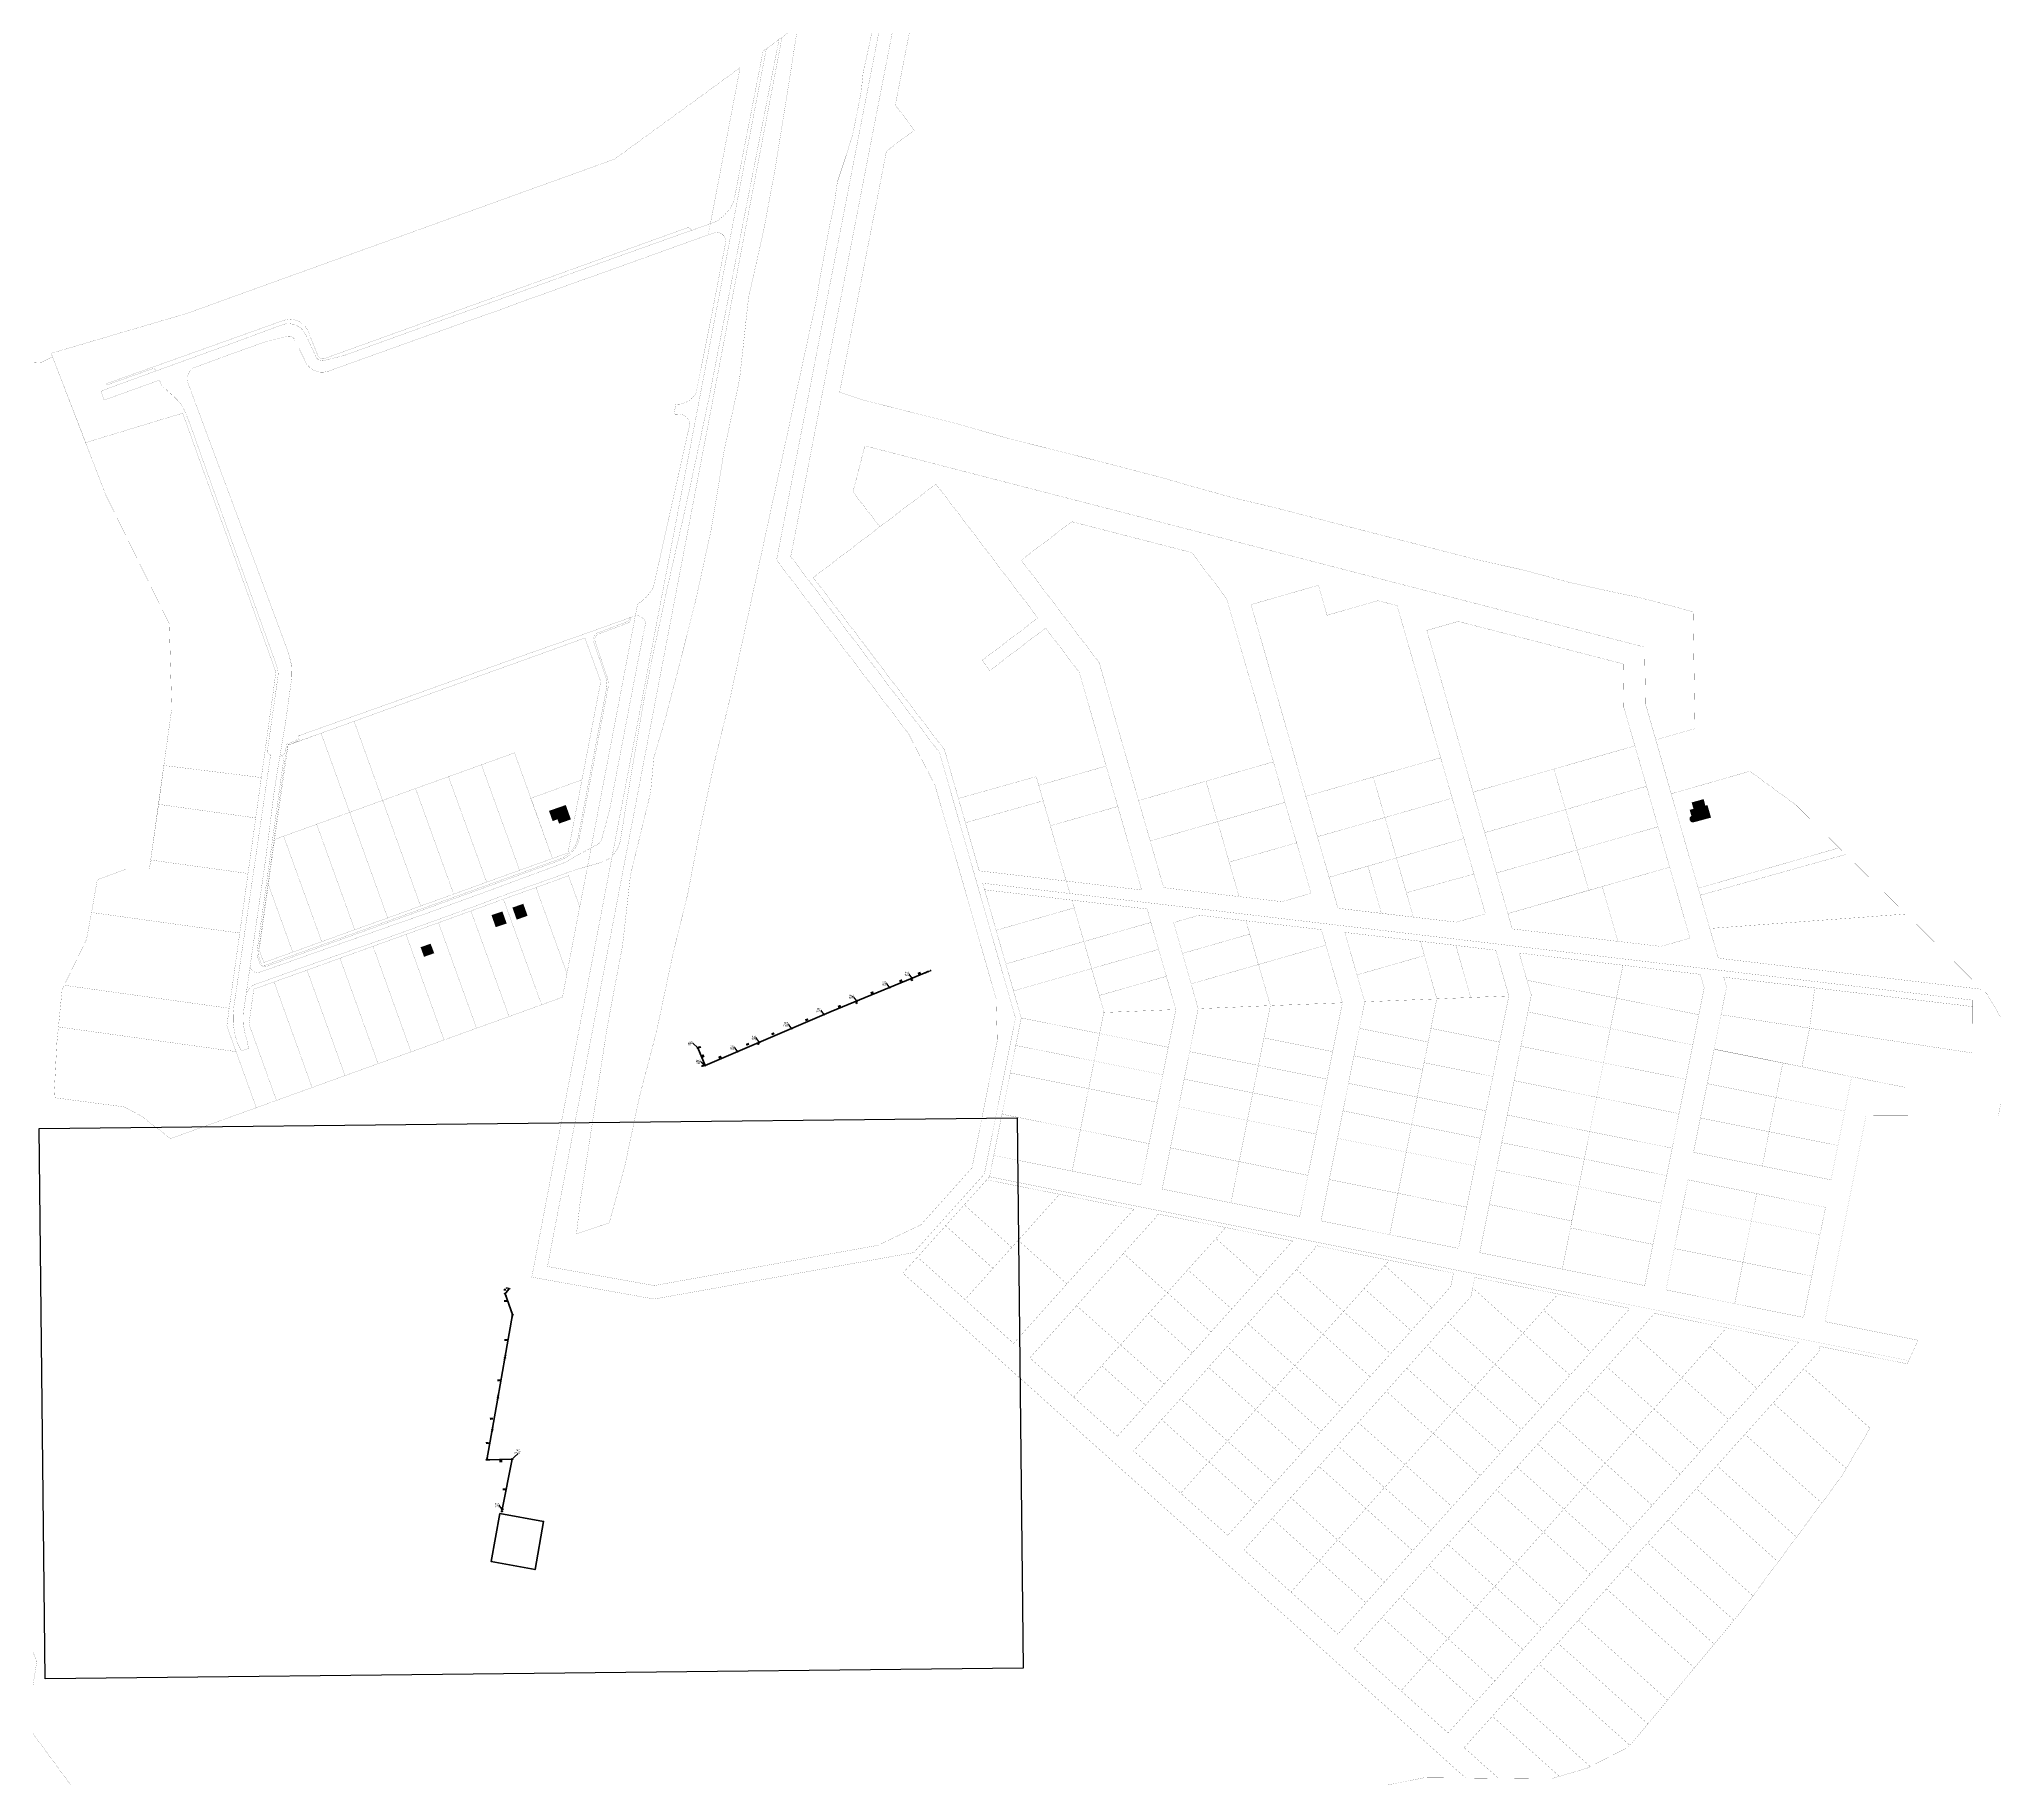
# Model space of a CAD drawing. Header units: millimetres. Extents: x 1265826 to 1360210, y 383897 to 506623.
# Drawn here: x 1301530 to 1302929, y 410453 to 411693 of the extents above; entities that cross this region are included whole.
import ezdxf
from ezdxf.enums import TextEntityAlignment as Align

# ---------------------------------------------------------------- set-up
doc = ezdxf.new("R2018")
doc.units = ezdxf.units.MM
for name, color, linetype in [('04.1_ЛЭП_наземная_опоры', 7, 'Continuous'), ('14', 7, 'Continuous'), ('Электрика', 7, 'Continuous')]:
    doc.layers.add(name, color=color, linetype=linetype)
doc.styles.get("Standard").update_dxf_attribs({"font": 'Arial.ttf'})
doc.styles.add('стиль1', font='Times New Roman.ttf', dxfattribs={"width": 0.9, "height": 1.25})
doc.dimstyles.new('М 1-1000', dxfattribs={"dimtxt": 1.5, "dimasz": 2.5, "dimexe": 1.25, "dimexo": 0.625, "dimtad": 1, "dimdec": 0, "dimtxsty": 'стиль1', "dimcen": 2.5, "dimse1": 1, "dimse2": 1, "dimsd1": 1, "dimsd2": 1, "dimclrt": 5, "dimaunit": 1, "dimadec": 3, "dimazin": 0, "dimtfac": 1, "dimtdec": 0, "dimtmove": 0, "dimatfit": 3, "dimfxl": 1.25, "dimtfill": 2, "dimtfillclr": 7, "dimarcsym": 0})
picture_1 = doc.add_image_def('image4.png', size_in_pixel=(1920, 1080))

# ---------------------------------------------------------------- blocks, each defined once
blk = doc.blocks.new('*D150')
at = {"layer": 'Defpoints', "color": 0, "linetype": 'ByBlock', "transparency": 16777216}
for p in [(1302112.9, 411007.3), (1302112.9, 411007.3), (1302136.3, 411017)]:
    blk.add_point(p, dxfattribs=at)
at = {"layer": 'Электрика', "color": 5, "linetype": 'ByBlock', "lineweight": 20, "transparency": 16777216, "insert": (1302123.8, 411013.2), "char_height": 1.25, "attachment_point": 5, "rotation": 22.4557, "style": 'стиль1', "bg_fill": 1, "box_fill_scale": 1.1, "bg_fill_color": 7, "bg_fill_true_color": 16777215, "bg_fill_transparency": 0}
blk.add_mtext('25', dxfattribs=at)
blk = doc.blocks.new('*D151')
at = {"layer": 'Defpoints', "color": 0, "linetype": 'ByBlock', "transparency": 16777216}
for p in [(1302152.4, 411023.6), (1302136.3, 411017.1), (1302136.3, 411017)]:
    blk.add_point(p, dxfattribs=at)
at = {"layer": 'Электрика', "color": 5, "linetype": 'ByBlock', "lineweight": 20, "transparency": 16777216, "insert": (1302144.3, 411021.7), "char_height": 1.25, "attachment_point": 5, "rotation": 22.3475, "style": 'стиль1', "bg_fill": 1, "box_fill_scale": 1.1, "bg_fill_color": 7, "bg_fill_true_color": 16777215, "bg_fill_transparency": 0}
blk.add_mtext('17', dxfattribs=at)
blk = doc.blocks.new('*D152')
at = {"layer": 'Defpoints', "color": 0, "linetype": 'ByBlock', "transparency": 16777216}
for p in [(1302156.5, 411025.4), (1302157.1, 411023.9), (1302169.2, 411029)]:
    blk.add_point(p, dxfattribs=at)
at = {"layer": 'Электрика', "color": 5, "linetype": 'ByBlock', "lineweight": 20, "transparency": 16777216, "insert": (1302157.5, 411027.1), "char_height": 1.25, "attachment_point": 5, "rotation": 22.6578, "style": 'стиль1', "bg_fill": 1, "box_fill_scale": 1.1, "bg_fill_color": 7, "bg_fill_true_color": 16777215, "bg_fill_transparency": 0}
blk.add_mtext('13', dxfattribs=at)
blk = doc.blocks.new('*U146')
at = {"color": 0}
for points in [[(-2.3, 3), (-3.4, 3)], [(0, 0), (-2.3, 3)]]:
    blk.add_lwpolyline(points, dxfattribs=at)
blk.add_circle((0, 0), 0.5, dxfattribs=at)
at = {"color": 0, "flags": 8}
blk.add_attdef('SL_NAME', text='', height=1.25, dxfattribs=at).set_placement((-2.5, 2.7), align=Align.TOP_RIGHT)
blk.add_attdef('SL_NUM', text='', height=1.25, dxfattribs=at).set_placement((-2.5, 3.3), align=Align.BOTTOM_RIGHT)
blk = doc.blocks.new('*U143')
at = {"color": 0}
for points in [[(-3.2, 2.4), (-6.5, 2.4)], [(0, 0), (-3.2, 2.4)]]:
    blk.add_lwpolyline(points, dxfattribs=at)
blk.add_circle((0, 0), 0.5, dxfattribs=at)
at = {"color": 0, "flags": 8}
blk.add_attdef('SL_NAME', text='', height=1.25, dxfattribs=at).set_placement((-3.4, 2.1), align=Align.TOP_RIGHT)
blk.add_attdef('SL_NUM', text='', height=1.25, dxfattribs=at).set_placement((-3.4, 2.7), align=Align.BOTTOM_RIGHT)
blk = doc.blocks.new('*D153')
at = {"layer": 'Defpoints', "color": 0, "linetype": 'ByBlock', "transparency": 16777216}
for p in [(1302112.9, 411007.3), (1302089.5, 410997.8), (1302089.6, 410997.7)]:
    blk.add_point(p, dxfattribs=at)
at = {"layer": 'Электрика', "color": 5, "linetype": 'ByBlock', "lineweight": 20, "transparency": 16777216, "insert": (1302100.5, 411003.5), "char_height": 1.25, "attachment_point": 5, "rotation": 22.1108, "style": 'стиль1', "bg_fill": 1, "box_fill_scale": 1.1, "bg_fill_color": 7, "bg_fill_true_color": 16777215, "bg_fill_transparency": 0}
blk.add_mtext('25', dxfattribs=at)
blk = doc.blocks.new('*D154')
at = {"layer": 'Defpoints', "color": 0, "linetype": 'ByBlock', "transparency": 16777216}
for p in [(1302043.2, 410978.4), (1302043.2, 410978.3), (1302066.2, 410988)]:
    blk.add_point(p, dxfattribs=at)
at = {"layer": 'Электрика', "color": 5, "linetype": 'ByBlock', "lineweight": 20, "transparency": 16777216, "insert": (1302053.1, 410983.9), "char_height": 1.25, "attachment_point": 5, "rotation": 22.7837, "style": 'стиль1', "bg_fill": 1, "box_fill_scale": 1.1, "bg_fill_color": 7, "bg_fill_true_color": 16777215, "bg_fill_transparency": 0}
blk.add_mtext('25', dxfattribs=at)
blk = doc.blocks.new('*D155')
at = {"layer": 'Defpoints', "color": 0, "linetype": 'ByBlock', "transparency": 16777216}
for p in [(1302043.2, 410978.3), (1302027.9, 410972.2), (1302027.9, 410972.1)]:
    blk.add_point(p, dxfattribs=at)
at = {"layer": 'Электрика', "color": 5, "linetype": 'ByBlock', "lineweight": 20, "transparency": 16777216, "insert": (1302035, 410976.4), "char_height": 1.25, "attachment_point": 5, "rotation": 22.0577, "style": 'стиль1', "bg_fill": 1, "box_fill_scale": 1.1, "bg_fill_color": 7, "bg_fill_true_color": 16777215, "bg_fill_transparency": 0}
blk.add_mtext('16', dxfattribs=at)
blk = doc.blocks.new('*D156')
at = {"layer": 'Defpoints', "color": 0, "linetype": 'ByBlock', "transparency": 16777216}
for p in [(1302027.9, 410971.1), (1302004.7, 410961.5), (1302004.7, 410961.4)]:
    blk.add_point(p, dxfattribs=at)
at = {"layer": 'Электрика', "color": 5, "linetype": 'ByBlock', "lineweight": 20, "transparency": 16777216, "insert": (1302015.3, 410967.3), "char_height": 1.25, "attachment_point": 5, "rotation": 22.7046, "style": 'стиль1', "bg_fill": 1, "box_fill_scale": 1.1, "bg_fill_color": 7, "bg_fill_true_color": 16777215, "bg_fill_transparency": 0}
blk.add_mtext('25', dxfattribs=at)
blk = doc.blocks.new('*D157')
at = {"layer": 'Defpoints', "color": 0, "linetype": 'ByBlock', "transparency": 16777216}
for p in [(1301999.6, 410973.8), (1301999.6, 410973.8), (1302004.7, 410961.4)]:
    blk.add_point(p, dxfattribs=at)
at = {"layer": 'Электрика', "color": 5, "linetype": 'ByBlock', "lineweight": 20, "transparency": 16777216, "insert": (1302003.3, 410968.1), "char_height": 1.25, "attachment_point": 5, "rotation": 292.4886, "style": 'стиль1', "bg_fill": 1, "box_fill_scale": 1.1, "bg_fill_color": 7, "bg_fill_true_color": 16777215, "bg_fill_transparency": 0}
blk.add_mtext('12', dxfattribs=at)
blk = doc.blocks.new('Пл_Заземление')
at = {"color": 0, "lineweight": 30}
for p, q in [((0, 0), (0, -1.3)), ((-0.7, -1.3), (0.7, -1.3)), ((0.5, -1.6), (-0.5, -1.6)), ((0.2, -1.9), (-0.2, -1.9))]:
    blk.add_line(p, q, dxfattribs=at)
blk = doc.blocks.new('*U147')
at = {"color": 0, "lineweight": 30}
for p, q in [((0, 0), (0.7, 1.1)), ((1.3, 0.6), (0.2, 1.5)), ((0.5, 1.6), (1.3, 1)), ((0.9, 1.7), (1.3, 1.4))]:
    blk.add_line(p, q, dxfattribs=at)
blk = doc.blocks.new('*U140')
at = {"color": 0, "lineweight": 30}
for p, q in [((0, 0), (0.5, -1.2)), ((-0.2, -1.5), (1.2, -0.9)), ((1.1, -1.3), (0.2, -1.7)), ((0.9, -1.7), (0.5, -1.8))]:
    blk.add_line(p, q, dxfattribs=at)
blk = doc.blocks.new('*U141')
at = {"color": 0, "lineweight": 30}
for p, q in [((0, 0), (0.4, -1.2)), ((-0.3, -1.4), (1.1, -1)), ((0.9, -1.4), (0, -1.7)), ((0.8, -1.7), (0.3, -1.9))]:
    blk.add_line(p, q, dxfattribs=at)
blk = doc.blocks.new('*U145')
at = {"color": 0}
for points in [[(-3.5, 3.4), (-6.8, 3.4)], [(0, 0), (-3.5, 3.4)]]:
    blk.add_lwpolyline(points, dxfattribs=at)
blk.add_circle((0, 0), 0.5, dxfattribs=at)
at = {"color": 0, "flags": 8}
blk.add_attdef('SL_NAME', text='', height=1.25, dxfattribs=at).set_placement((-3.8, 3.2), align=Align.TOP_RIGHT)
blk.add_attdef('SL_NUM', text='', height=1.25, dxfattribs=at).set_placement((-3.8, 3.7), align=Align.BOTTOM_RIGHT)
blk = doc.blocks.new('*U144')
at = {"true_color": 0xffffff}
h = blk.add_hatch(color=7, dxfattribs=at)
h.dxf.hatch_style = 1
h.paths.add_polyline_path([(0, 0.4), (0.4, 0), (0, -0.4), (-0.4, 0)])
at = {"color": 0}
for points in [[(-0.2, 0.2), (-1.6, 1.2), (-1.4, 0.8), (-1.6, 1.2), (-1.1, 1.2)], [(0.2, -0.2), (1.6, -1.2), (1.4, -0.8), (1.6, -1.2), (1.1, -1.2)]]:
    blk.add_lwpolyline(points, dxfattribs=at)
blk.add_lwpolyline([(0, 0.4), (0.4, 0), (0, -0.4), (-0.4, 0)], close=True, dxfattribs=at)
blk.add_circle((0, 0), 0.025, dxfattribs=at)
blk = doc.blocks.new('*U139')
at = {"color": 0, "lineweight": 30}
for p, q in [((0, 0), (-1, -0.9)), ((-1.2, -1.5), (-1.6, -1.1)), ((-0.9, -1.4), (-1.5, -0.7)), ((-1.4, -0.3), (-0.5, -1.4))]:
    blk.add_line(p, q, dxfattribs=at)
blk = doc.blocks.new('*D158')
at = {"layer": 'Defpoints', "color": 0, "linetype": 'ByBlock', "transparency": 16777216}
for p in [(1302089.7, 410997.7), (1302066.2, 410988), (1302066.2, 410988)]:
    blk.add_point(p, dxfattribs=at)
at = {"layer": 'Электрика', "color": 5, "linetype": 'ByBlock', "lineweight": 20, "transparency": 16777216, "insert": (1302077.2, 410993.9), "char_height": 1.25, "attachment_point": 5, "rotation": 22.5289, "style": 'стиль1', "bg_fill": 1, "box_fill_scale": 1.1, "bg_fill_color": 7, "bg_fill_true_color": 16777215, "bg_fill_transparency": 0}
blk.add_mtext('25', dxfattribs=at)
blk = doc.blocks.new('*U159')
at = {"true_color": 0xffffff}
h = blk.add_hatch(color=7, dxfattribs=at)
h.dxf.hatch_style = 1
h.paths.add_polyline_path([(0, 0.4), (0.4, 0), (0, -0.4), (-0.4, 0)])
at = {"color": 0}
for points in [[(-0.2, 0), (-2, 0.3), (-1.6, 0), (-2, 0.3), (-1.5, 0.5)], [(0, 0.2), (-0.4, 2), (-0.6, 1.5), (-0.4, 2), (-0.1, 1.6)]]:
    blk.add_lwpolyline(points, dxfattribs=at)
blk.add_lwpolyline([(0, 0.4), (0.4, 0), (0, -0.4), (-0.4, 0)], close=True, dxfattribs=at)
blk.add_circle((0, 0), 0.025, dxfattribs=at)
blk = doc.blocks.new('*U160')
at = {"true_color": 0xffffff}
h = blk.add_hatch(color=7, dxfattribs=at)
h.dxf.hatch_style = 1
h.paths.add_polyline_path([(0, 0.4), (0.4, 0), (0, -0.4), (-0.4, 0)])
at = {"color": 0}
blk.add_lwpolyline([(0, 0.4), (0.4, 0), (0, -0.4), (-0.4, 0)], close=True, dxfattribs=at)
for points in [[(-0.2, -0.2), (-1.3, -1.5), (-0.9, -1.3), (-1.3, -1.5), (-1.2, -1)], [(0.2, 0), (2, -0.4), (1.6, 0), (2, -0.4), (1.5, -0.5)]]:
    blk.add_lwpolyline(points, dxfattribs=at)
blk.add_circle((0, 0), 0.025, dxfattribs=at)
blk = doc.blocks.new('*U161')
at = {"true_color": 0xffffff}
h = blk.add_hatch(color=7, dxfattribs=at)
h.dxf.hatch_style = 1
h.paths.add_polyline_path([(0, 0.4), (0.4, 0), (0, -0.4), (-0.4, 0)])
at = {"color": 0}
blk.add_lwpolyline([(0, 0.4), (0.4, 0), (0, -0.4), (-0.4, 0)], close=True, dxfattribs=at)
for points in [[(0.2, 0.2), (1.3, 1.5), (0.9, 1.3), (1.3, 1.5), (1.2, 1)], [(-0.2, -0.1), (-1.9, -0.7), (-1.4, -0.8), (-1.9, -0.7), (-1.6, -0.3)]]:
    blk.add_lwpolyline(points, dxfattribs=at)
blk.add_circle((0, 0), 0.025, dxfattribs=at)
blk = doc.blocks.new('*U162')
at = {"true_color": 0xffffff}
h = blk.add_hatch(color=7, dxfattribs=at)
h.dxf.hatch_style = 1
h.paths.add_polyline_path([(0, 0.4), (0.4, 0), (0, -0.4), (-0.4, 0)])
at = {"color": 0}
blk.add_lwpolyline([(0, 0.4), (0.4, 0), (0, -0.4), (-0.4, 0)], close=True, dxfattribs=at)
for points in [[(0.2, 0.1), (1.9, 0.6), (1.4, 0.7), (1.9, 0.6), (1.6, 0.2)], [(-0.2, -0.1), (-1.9, -0.7), (-1.4, -0.8), (-1.9, -0.7), (-1.6, -0.3)]]:
    blk.add_lwpolyline(points, dxfattribs=at)
blk.add_circle((0, 0), 0.025, dxfattribs=at)
blk = doc.blocks.new('*U163')
at = {"true_color": 0xffffff}
h = blk.add_hatch(color=7, dxfattribs=at)
h.dxf.hatch_style = 1
h.paths.add_polyline_path([(0, 0.4), (0.4, 0), (0, -0.4), (-0.4, 0)])
at = {"color": 0}
blk.add_lwpolyline([(0, 0.4), (0.4, 0), (0, -0.4), (-0.4, 0)], close=True, dxfattribs=at)
for points in [[(0.2, 0.1), (1.9, 0.7), (1.4, 0.8), (1.9, 0.7), (1.6, 0.3)], [(-0.2, -0.1), (-1.9, -0.7), (-1.4, -0.8), (-1.9, -0.7), (-1.6, -0.3)]]:
    blk.add_lwpolyline(points, dxfattribs=at)
blk.add_circle((0, 0), 0.025, dxfattribs=at)
blk = doc.blocks.new('*U164')
at = {"true_color": 0xffffff}
h = blk.add_hatch(color=7, dxfattribs=at)
h.dxf.hatch_style = 1
h.paths.add_polyline_path([(0, 0.4), (0.4, 0), (0, -0.4), (-0.4, 0)])
at = {"color": 0}
blk.add_lwpolyline([(0, 0.4), (0.4, 0), (0, -0.4), (-0.4, 0)], close=True, dxfattribs=at)
for points in [[(0.2, 0.1), (1.9, 0.6), (1.4, 0.7), (1.9, 0.6), (1.6, 0.3)], [(-0.2, -0.1), (-1.9, -0.6), (-1.4, -0.7), (-1.9, -0.6), (-1.6, -0.2)]]:
    blk.add_lwpolyline(points, dxfattribs=at)
blk.add_circle((0, 0), 0.025, dxfattribs=at)
blk = doc.blocks.new('*U165')
at = {"true_color": 0xffffff}
h = blk.add_hatch(color=7, dxfattribs=at)
h.dxf.hatch_style = 1
h.paths.add_polyline_path([(0, 0.4), (0.4, 0), (0, -0.4), (-0.4, 0)])
at = {"color": 0}
blk.add_lwpolyline([(0, 0.4), (0.4, 0), (0, -0.4), (-0.4, 0)], close=True, dxfattribs=at)
for points in [[(0.2, 0.1), (1.9, 0.7), (1.4, 0.8), (1.9, 0.7), (1.6, 0.3)], [(0.1, -0.2), (1, -1.7), (1, -1.2), (1, -1.7), (0.5, -1.5)]]:
    blk.add_lwpolyline(points, dxfattribs=at)
blk.add_circle((0, 0), 0.025, dxfattribs=at)
blk = doc.blocks.new('*D167')
at = {"layer": 'Defpoints', "color": 0, "linetype": 'ByBlock', "transparency": 16777216}
for p in [(1301859.5, 410800.3), (1301859.5, 410800), (1301864.3, 410799.8)]:
    blk.add_point(p, dxfattribs=at)
at = {"layer": 'Электрика', "color": 5, "linetype": 'ByBlock', "lineweight": 20, "transparency": 16777216, "insert": (1301861.9, 410801.5), "char_height": 1.25, "attachment_point": 5, "rotation": 357.9199, "style": 'стиль1', "bg_fill": 1, "box_fill_scale": 1.1, "bg_fill_color": 7, "bg_fill_true_color": 16777215, "bg_fill_transparency": 0}
blk.add_mtext('5', dxfattribs=at)
blk = doc.blocks.new('*D168')
at = {"layer": 'Defpoints', "color": 0, "linetype": 'ByBlock', "transparency": 16777216}
for p in [(1301853.9, 410792.2), (1301853.9, 410788.3), (1301869.8, 410788.2)]:
    blk.add_point(p, dxfattribs=at)
at = {"layer": 'Электрика', "color": 5, "linetype": 'ByBlock', "lineweight": 20, "transparency": 16777216, "insert": (1301862.4, 410793.4), "char_height": 1.25, "attachment_point": 5, "rotation": 359.8019, "style": 'стиль1', "bg_fill": 1, "box_fill_scale": 1.1, "bg_fill_color": 7, "bg_fill_true_color": 16777215, "bg_fill_transparency": 0}
blk.add_mtext('16', dxfattribs=at)
blk = doc.blocks.new('*D169')
at = {"layer": 'Defpoints', "color": 0, "linetype": 'ByBlock', "transparency": 16777216}
for p in [(1301846.2, 410766.1), (1301877.6, 410765.5), (1301877.6, 410764.1)]:
    blk.add_point(p, dxfattribs=at)
at = {"layer": 'Электрика', "color": 5, "linetype": 'ByBlock', "lineweight": 20, "transparency": 16777216, "insert": (1301862.7, 410765.6), "char_height": 1.25, "attachment_point": 5, "rotation": 358.9491, "style": 'стиль1', "bg_fill": 1, "box_fill_scale": 1.1, "bg_fill_color": 7, "bg_fill_true_color": 16777215, "bg_fill_transparency": 0}
blk.add_mtext('31', dxfattribs=at)
blk = doc.blocks.new('*D170')
at = {"layer": 'Defpoints', "color": 0, "linetype": 'ByBlock', "transparency": 16777216}
for p in [(1301861.5, 410749.2), (1301880.9, 410749.1), (1301880.9, 410735.5)]:
    blk.add_point(p, dxfattribs=at)
at = {"layer": 'Электрика', "color": 5, "linetype": 'ByBlock', "lineweight": 20, "transparency": 16777216, "insert": (1301857.6, 410736.9), "char_height": 1.25, "attachment_point": 5, "rotation": 359.7528, "style": 'стиль1', "bg_fill": 1, "box_fill_scale": 1.1, "bg_fill_color": 7, "bg_fill_true_color": 16777215, "bg_fill_transparency": 0}
blk.add_mtext('19', dxfattribs=at)
blk = doc.blocks.new('*D171')
at = {"layer": 'Defpoints', "color": 0, "linetype": 'ByBlock', "transparency": 16777216}
for p in [(1301840.4, 410706.9), (1301840.8, 410703.2), (1301863.8, 410705.8)]:
    blk.add_point(p, dxfattribs=at)
at = {"layer": 'Электрика', "color": 5, "linetype": 'ByBlock', "lineweight": 20, "transparency": 16777216, "insert": (1301852.3, 410709.5), "char_height": 1.25, "attachment_point": 5, "rotation": 6.4536, "style": 'стиль1', "bg_fill": 1, "box_fill_scale": 1.1, "bg_fill_color": 7, "bg_fill_true_color": 16777215, "bg_fill_transparency": 0}
blk.add_mtext('23', dxfattribs=at)
blk = doc.blocks.new('*D172')
at = {"layer": 'Defpoints', "color": 0, "linetype": 'ByBlock', "transparency": 16777216}
for p in [(1301834.3, 410690.5), (1301834.6, 410679.4), (1301851.4, 410679.9)]:
    blk.add_point(p, dxfattribs=at)
at = {"layer": 'Электрика', "color": 5, "linetype": 'ByBlock', "lineweight": 20, "transparency": 16777216, "insert": (1301849.4, 410692.2), "char_height": 1.25, "attachment_point": 5, "rotation": 1.7117, "style": 'стиль1', "bg_fill": 1, "box_fill_scale": 1.1, "bg_fill_color": 7, "bg_fill_true_color": 16777215, "bg_fill_transparency": 0}
blk.add_mtext('17', dxfattribs=at)
blk = doc.blocks.new('*D173')
at = {"layer": 'Defpoints', "color": 0, "linetype": 'ByBlock', "transparency": 16777216}
for p in [(1301849, 410680.1), (1301849, 410677.6), (1301867.1, 410680.6)]:
    blk.add_point(p, dxfattribs=at)
at = {"layer": 'Электрика', "color": 5, "linetype": 'ByBlock', "lineweight": 20, "transparency": 16777216, "insert": (1301859.1, 410679.2), "char_height": 1.25, "attachment_point": 5, "rotation": 1.6374, "style": 'стиль1', "bg_fill": 1, "box_fill_scale": 1.1, "bg_fill_color": 7, "bg_fill_true_color": 16777215, "bg_fill_transparency": 0}
blk.add_mtext('18', dxfattribs=at)
blk = doc.blocks.new('*D174')
at = {"layer": 'Defpoints', "color": 0, "linetype": 'ByBlock', "transparency": 16777216}
for p in [(1301831.4, 410658.3), (1301831.2, 410645.1), (1301855, 410644.8)]:
    blk.add_point(p, dxfattribs=at)
at = {"layer": 'Электрика', "color": 5, "linetype": 'ByBlock', "lineweight": 20, "transparency": 16777216, "insert": (1301861.4, 410659.1), "char_height": 1.25, "attachment_point": 5, "rotation": 359.2792, "style": 'стиль1', "bg_fill": 1, "box_fill_scale": 1.1, "bg_fill_color": 7, "bg_fill_true_color": 16777215, "bg_fill_transparency": 0}
blk.add_mtext('24', dxfattribs=at)
blk = doc.blocks.new('*U175')
at = {"color": 0}
for points in [[(0, 0), (5.7, 5.6)], [(5.7, 5.6), (4.6, 5.6)]]:
    blk.add_lwpolyline(points, dxfattribs=at)
blk.add_circle((0, 0), 0.5, dxfattribs=at)
at = {"color": 0, "flags": 8}
blk.add_attdef('SL_NAME', text='', height=1.25, dxfattribs=at).set_placement((5.5, 5.3), align=Align.TOP_RIGHT)
blk.add_attdef('SL_NUM', text='', height=1.25, dxfattribs=at).set_placement((5.5, 5.9), align=Align.BOTTOM_RIGHT)

msp = doc.modelspace()

# ---------------------------------------------------------------- hatches: boundary and pattern name
at = {"layer": '14', "linetype": 'Continuous'}
for points in [[(1301893.5, 411142.8), (1301896, 411135.7), (1301899.5, 411136.9), (1301900.6, 411133.9), (1301908.9, 411136.8), (1301905.3, 411146.9)], [(1302709.5, 411134.7), (1302722.1, 411138.1), (1302719.6, 411146.8), (1302718.1, 411146.5), (1302716.9, 411151.1), (1302708.5, 411148.8), (1302709.8, 411144.2), (1302707.1, 411143.5), (1302708.3, 411139.2), (1302708, 411139.1), (1302707.8, 411138.9), (1302707.6, 411138.7), (1302707.4, 411138.4), (1302707.2, 411138.2), (1302707.1, 411137.9), (1302707, 411137.6), (1302707, 411137.2), (1302707, 411136.9), (1302707, 411136.6), (1302707.1, 411136.3), (1302707.2, 411136), (1302707.4, 411135.8), (1302707.6, 411135.5), (1302707.8, 411135.3), (1302708, 411135.1), (1302708.3, 411134.9), (1302708.6, 411134.8), (1302708.9, 411134.7), (1302709.2, 411134.7)], [(1301867.4, 411073.8), (1301870.4, 411065.4), (1301878, 411068.1), (1301875, 411076.5)], [(1301852.5, 411068.5), (1301855.4, 411060), (1301863.1, 411062.6), (1301860.1, 411071)], [(1301801.9, 411045.6), (1301804.3, 411038.9), (1301811.4, 411041.4), (1301808.9, 411048)]]:
    msp.add_hatch(color=12, dxfattribs=at).paths.add_polyline_path(points)

# ---------------------------------------------------------------- linework, layer by layer
at = {"layer": '14', "color": 7, "const_width": 0.08, "flags": 128}
for points in [[(1301205.3, 411662.9), (1301205.3, 411663), (1301128.6, 411699.3), (1301128, 411698.5), (1301104.7, 411667.8), (1301059.4, 411682.5), (1300936.8, 411769.6), (1300792.1, 411914.2), (1300733.1, 411949.1), (1300701.6, 411972.4), (1300651.5, 412000.7), (1300647.6, 411999), (1300627, 411990), (1300617, 411986.5), (1300679.8, 411960.5), (1300763.9, 411913), (1300800.7, 411889.7), (1300886.3, 411794.6), (1300937.9, 411727.2), (1300934.3, 411720.5), (1300927.8, 411718.1), (1300869.7, 411741.1), (1300831.5, 411761.2), (1300793.3, 411786.7), (1300762.2, 411779.4), (1300747.4, 411772.2), (1300752.2, 411765.1), (1300785.7, 411728.2), (1300777.1, 411726.3), (1300756.7, 411746.4), (1300730.6, 411764.1), (1300714.1, 411775.4), (1300714.4, 411792.8), (1300705.1, 411803.9), (1300677, 411833), (1300666, 411827.3), (1300643.2, 411832.8), (1300609.1, 411856.9), (1300579.4, 411874.7), (1300516.8, 411900.5), (1300485.9, 411900.5), (1300472.2, 411917.2), (1300464.8, 411917.9), (1300464, 411881.8), (1300453.7, 411843.1), (1300447.2, 411822.9), (1300431.9, 411823.4), (1300417.1, 411825.8), (1300337, 411844.4), (1300305.1, 411829.2), (1300275.4, 411833.5), (1300240.2, 411838.6), (1300207, 411848.3), (1300156.6, 411887.7), (1300169.9, 411768), (1300206.3, 411772.4), (1300210.7, 411743.4), (1300172, 411738.4), (1300177, 411690.9), (1300240, 411727.8), (1300228.4, 411763.3), (1300291.8, 411785), (1300302.5, 411750.2), (1300313.2, 411750.2), (1300323.8, 411757.9), (1300333.4, 411757.4), (1300342.1, 411747.1), (1300360.6, 411743.5), (1300413.5, 411774.2), (1300392.7, 411776.8), (1300394.9, 411801.5), (1300423.3, 411801.5), (1300422.9, 411778.7), (1300443.6, 411788.8), (1300471.4, 411807.5), (1300478.2, 411805.4), (1300480.2, 411806.4), (1300482.7, 411806.2), (1300460.3, 411817.7), (1300501, 411827.3), (1300519.2, 411881.9), (1300554.4, 411871.9), (1300546.6, 411832.7), (1300549.1, 411832.7), (1300574.2, 411819.9), (1300601.9, 411810.3), (1300614.8, 411785.8), (1300661, 411778.3), (1300651.9, 411766.8), (1300618.7, 411775.4), (1300577.5, 411784.7), (1300561.7, 411787.1), (1300549.1, 411788.3), (1300551.3, 411783.1), (1300576.3, 411775.5), (1300661.4, 411675.2), (1300672.3, 411685.5), (1300717.4, 411711.6), (1300755.9, 411688.4), (1300774.7, 411672.1), (1300771, 411651.8), (1300778.9, 411643.3), (1300800.7, 411643.4), (1300832.9, 411611.8), (1300864.6, 411550.2), (1300859.2, 411536.9), (1300815.6, 411521), (1300753.4, 411483), (1300742.6, 411450.9), (1300728.7, 411432), (1300733, 411434.9), (1300797.8, 411478.2), (1300850.8, 411489.8), (1300921.8, 411497.1), (1300953.4, 411467.2), (1300994.8, 411440.2), (1301037.9, 411409.8), (1301071.3, 411365.1), (1301104.8, 411286.1), (1301220.2, 411322.3), (1301239.5, 411317), (1301246.3, 411306.8), (1301243.1, 411286.4), (1301248.2, 411237.3), (1301255.4, 411218.3), (1301255.3, 411196.1), (1301266.4, 411178.5), (1301265.9, 411148.3), (1301276.4, 411135.3), (1301286.8, 411110.6), (1301295.2, 411101.1), (1301608.4, 411101.4), (1301624.3, 411215.7), (1301622.6, 411276.1), (1301577.2, 411368.2), (1301539.4, 411466.2), (1301537.4, 411465.6), (1301531.1, 411462.5), (1301476.2, 411459.4), (1301372, 411526.8), (1301238.4, 411593), (1301205.3, 411662.9)], [(1301295.2, 411101.1), (1301332.9, 411058.8), (1301344.4, 411021.2), (1301328.9, 410971.5), (1301350, 411007.2), (1301349, 411018.7), (1301344.2, 411036.7), (1301350.2, 411039.2), (1301362.2, 411021), (1301374, 411012.3), (1301370.5, 411004.8), (1301347.9, 410987.2), (1301370.8, 410964.7), (1301390.6, 410936.8), (1301403.8, 410918.4), (1301414.1, 410887.6), (1301414.6, 410868.5), (1301421.2, 410858.5), (1301432.1, 410851.4), (1301460.6, 410841), (1301479.1, 410830.2), (1301486.4, 410818), (1301475, 410804.5), (1301468.7, 410789.4), (1301455.8, 410785.3), (1301443.6, 410772.1), (1301431.8, 410753.6), (1301425.8, 410738.7), (1301425, 410723.5), (1301428.3, 410713.5), (1301434.2, 410703), (1301425, 410691.5), (1301410.1, 410681.7), (1301397.5, 410671.8), (1301390.1, 410668.5), (1301373.4, 410667.5), (1301364.3, 410676.2), (1301355.2, 410690.3), (1301348.9, 410694), (1301347.4, 410703.9), (1301340.4, 410723.1), (1301331.5, 410748.5), (1301326.8, 410777.8), (1301326.4, 410802.2), (1301326.7, 410823.6), (1301326.1, 410854.4), (1301324.7, 410891.8), (1301320.6, 410931.2), (1301320.7, 410767.1), (1301332.5, 410707.3), (1301352.1, 410659.2), (1301386.9, 410593.4), (1301396.9, 410586.8), (1301420.6, 410586.8), (1301438.7, 410604.8), (1301446.8, 410617.1), (1301461.8, 410619.5), (1301469.9, 410609.5), (1301477, 410574.6), (1301486.7, 410561.7), (1301513.2, 410556.4), (1301523.7, 410547), (1301528.1, 410536.5), (1301521.5, 410495.6), (1301524.8, 410485.7), (1301556.9, 410442), (1301555.4, 410414.9), (1301574.8, 410405.1), (1301591.4, 410385.7), (1301641.1, 410271.1), (1301604.9, 410076.3), (1301621.9, 410043.8), (1301646.1, 410030.2), (1301679.4, 410018.9), (1301721.8, 410022.6), (1301770.3, 410097.2), (1301784.7, 410139.5), (1301792.2, 410198), (1301787.4, 410240), (1301777.6, 410261.3), (1301767.2, 410297.9), (1301763.4, 410375.9), (1301840.5, 410437.6), (1301819.6, 410312.2), (1301819.4, 410270.2), (1301831.8, 410231.1), (1301848.5, 410193.1), (1301889.3, 410158.3), (1301920.1, 410149.3), (1301945.6, 410150.2), (1301981.8, 410161.3), (1302103.4, 410231.7), (1302206, 410303.9), (1302233.6, 410315.8), (1302303.6, 410335.4), (1302489.3, 410447.9), (1302517.5, 410453.5), (1302547.2, 410453.3), (1302145.8, 410813.3), (1302156.2, 410824.7), (1302176.3, 410847.1), (1302189.6, 410862), (1302205.6, 410879.8), (1302207.6, 410882), (1302210.6, 410897.2), (1302216.5, 410926.6), (1302222.4, 410956), (1302226.3, 410975.6), (1302230.2, 410995.2), (1302224.7, 411014.5), (1302219.2, 411033.7), (1302212.3, 411057.7), (1302204.1, 411086.6), (1302202.7, 411091.3), (1302265.1, 411083.9), (1302262.3, 411092.8), (1302200.2, 411100.1), (1302190.4, 411134.4), (1302185.4, 411151.7), (1302180.4, 411169), (1302175.5, 411186.3), (1302157.3, 411210.2), (1302139.1, 411234), (1302128.2, 411248.3), (1302117.4, 411262.7), (1302105.5, 411278.2), (1302093.7, 411293.7), (1302081.9, 411309.2), (1302129.4, 411345.4), (1302110.2, 411370.2), (1302118.7, 411403.1), (1302674.8, 411259.6), (1302675.5, 411219), (1302682.8, 411193.5), (1302710.8, 411201.5), (1302709.4, 411284.7), (1302694.5, 411288.8), (1302687.3, 411290.7), (1302671.3, 411294.9), (1302664.1, 411296.4), (1302643.9, 411300.7), (1302621, 411305.8), (1302588.1, 411314.6), (1302587.3, 411314.8), (1302554, 411322.2), (1302510.2, 411333.5), (1302486.8, 411339.5), (1302471.6, 411343.4), (1302412.3, 411358.7), (1302408.7, 411359.6), (1302380.8, 411366.2), (1302348.8, 411375.1), (1302333.1, 411379.7), (1302329.9, 411380.6), (1302306.3, 411386.7), (1302288.8, 411391.3), (1302228.4, 411406.5), (1302220.5, 411408.5), (1302183.1, 411419.2), (1302157.8, 411425.5), (1302153.5, 411426.6), (1302149.6, 411427.6), (1302135, 411431.3), (1302118.4, 411435.5), (1302100.7, 411441.4), (1302109.6, 411487.4), (1302118.2, 411531.7), (1302126.8, 411575.9), (1302134, 411613.1), (1302153.9, 411628.2), (1302140.4, 411646), (1302150.6, 411698.6), (1302163.5, 411764.9), (1302183.6, 411868.2), (1302202.6, 411882.7), (1302275.6, 411872.2), (1302272.6, 411883.6), (1302275.9, 411918.7), (1302281.6, 411952.4), (1302278.4, 411952.9), (1302238.8, 411958.3), (1302205.1, 411940.4), (1302190.8, 411932.8), (1302189.3, 411927.9), (1302187.7, 411923.9), (1302185.3, 411919.1), (1302183, 411915.4), (1302179.8, 411911.1), (1302179.5, 411910.9), (1302065.8, 411324.1), (1302171.9, 411184.4), (1302226.1, 410995.2), (1302203.9, 410883.9), (1302153.5, 410827.9), (1301968.4, 410794.8), (1301881.1, 410810.4), (1301938.5, 411110.9), (1301936.8, 411109.3), (1301935.4, 411108.3), (1301932.3, 411106.7), (1301929.3, 411105.7), (1301920.9, 411103.3), (1301915.3, 411074.4), (1301906.2, 411026.9), (1301903, 411010), (1301888.1, 411004.6), (1301864.9, 410996.2), (1301841.7, 410987.9), (1301818.5, 410979.5), (1301795, 410971), (1301771.5, 410962.6), (1301747.9, 410954.1), (1301724.4, 410945.6), (1301699, 410936.4), (1301684.6, 410931.2), (1301623.5, 410909.2), (1301602.1, 410925.6), (1301590.3, 410931.8), (1301540.3, 410938.4), (1301542.4, 410977.9), (1301543.5, 410988.8), (1301546.1, 411015.3), (1301547.6, 411018.5), (1301563.5, 411051.1), (1301567.1, 411070.4), (1301571.2, 411093.7), (1301591.9, 411101.4), (1301295.2, 411101.1)], [(1302057.5, 411692.9), (1302017.8, 411490.6), (1302008.1, 411440.2), (1301998.5, 411394.7), (1301991.2, 411361), (1301976.7, 411297.1), (1301966.7, 411250.2), (1301960.7, 411219.8), (1301956, 411192.2), (1301951.2, 411164.1), (1301947.3, 411140.4), (1301945.1, 411126.7), (1301944.3, 411121.8), (1301943.9, 411120.2), (1301943.2, 411118), (1301942.5, 411116.5), (1301941.8, 411115.2), (1301940.9, 411113.7), (1301939.9, 411112.5), (1301938.5, 411110.9), (1301881.1, 410810.4), (1301968.4, 410794.8), (1302153.5, 410827.9), (1302203.9, 410883.9), (1302226.1, 410995.2), (1302171.9, 411184.4), (1302065.8, 411324.1), (1302179.5, 411910.9), (1302176.1, 411907.2), (1302172.1, 411903.6), (1302168.6, 411901), (1302167.9, 411900.6), (1302055.7, 411321.7), (1302149.8, 411197.9), (1302168.7, 411161.1), (1302212.4, 411008.5), (1302213.1, 410978.9), (1302195.1, 410888.3), (1302158.6, 410847.7), (1302128, 410833.1), (1301968.5, 410804.4), (1301892.3, 410818), (1302059.6, 411694.4), (1302058.5, 411693.6), (1302057.5, 411692.9)], [(1302059.6, 411694.4), (1301892.3, 410818), (1301968.5, 410804.4), (1302128, 410833.1), (1302158.6, 410847.7), (1302195.1, 410888.3), (1302213.1, 410978.9), (1302212.4, 411008.5), (1302168.7, 411161.1), (1302149.8, 411197.9), (1302055.7, 411321.7), (1302167.9, 411900.6), (1302164, 411898.2), (1302160.6, 411896.5), (1302155.1, 411894.4), (1302152.1, 411893.5), (1302148.9, 411892.7), (1302124.5, 411886.2), (1302124.4, 411886.1), (1302114.9, 411876.8), (1302094.4, 411803.9), (1302105.4, 411818.7), (1302115.1, 411836.8), (1302127, 411857.5), (1302130.2, 411869.2), (1302136.2, 411876.3), (1302143.4, 411877.6), (1302146, 411876.7), (1302149.3, 411874.6), (1302154.1, 411856.1), (1302150.2, 411841.5), (1302147.6, 411826.1), (1302145.3, 411812.1), (1302143.6, 411796.4), (1302140, 411781.7), (1302137.2, 411765.6), (1302133.7, 411747.7), (1302130.2, 411733.6), (1302128.5, 411717.1), (1302124.1, 411700.1), (1302121.2, 411685.9), (1302117.5, 411669.7), (1302116.1, 411655.8), (1302113.2, 411640.8), (1302109.9, 411624.6), (1302105.3, 411610.1), (1302099.1, 411591.5), (1302096.9, 411575.5), (1302093.4, 411559.4), (1302090, 411540.9), (1302086.8, 411523.5), (1302084.1, 411507), (1302022.7, 411223.8), (1302011.1, 411176.3), (1302001.1, 411129.6), (1301992.4, 411083.8), (1301981.6, 411040), (1301970.1, 410985.6), (1301958.1, 410939.8), (1301947.7, 410890.8), (1301936.3, 410849), (1301913, 410841.3), (1301915.7, 410864.7), (1301934.8, 410988.1), (1301941.5, 411023.9), (1301945.8, 411046.5), (1301951.5, 411097.2), (1301965.8, 411155.8), (1301968.2, 411180.9), (1301976.2, 411208.1), (1301987.1, 411249.7), (1301998.2, 411293.8), (1302009.1, 411343.5), (1302018.5, 411400.7), (1302028.7, 411447.5), (1302029.3, 411451.2), (1302029.7, 411454), (1302035.7, 411508.7), (1302046.6, 411557.2), (1302054.6, 411600.2), (1302063.4, 411654.9), (1302070.9, 411702.6), (1302068.7, 411701), (1302059.6, 411694.4)], [(1302048.4, 411686.2), (1301938.5, 411110.9), (1301939.9, 411112.5), (1301940.9, 411113.7), (1301941.8, 411115.2), (1301942.5, 411116.5), (1301943.2, 411118), (1301943.9, 411120.2), (1301944.3, 411121.8), (1301945.1, 411126.7), (1301947.3, 411140.4), (1301951.2, 411164.1), (1301956, 411192.2), (1301960.7, 411219.8), (1301966.7, 411250.2), (1301976.7, 411297.1), (1301991.2, 411361), (1301998.5, 411394.7), (1302008.1, 411440.2), (1302017.8, 411490.6), (1302057.5, 411692.9), (1302048.4, 411686.2)], [(1302046.1, 411684.6), (1302025.1, 411576.9), (1302022.1, 411571.7), (1302018.3, 411567.4), (1302014.2, 411564.1), (1302011.8, 411562.7), (1302008.5, 411561.5), (1302006.9, 411553.5), (1302012.2, 411555.3), (1302014, 411555.2), (1302015.3, 411554.8), (1302016.9, 411554), (1302018.2, 411552.7), (1302019.1, 411551.4), (1302019.7, 411549.8), (1302008.6, 411492.2), (1301998.3, 411440.9), (1301997, 411439), (1301995.7, 411437.4), (1301993.2, 411435.3), (1301990.7, 411433.9), (1301987.6, 411432.9), (1301983.9, 411432.7), (1301982.5, 411425.6), (1301987, 411425.8), (1301988.5, 411425.4), (1301990, 411424.6), (1301991.1, 411423.7), (1301992, 411422.9), (1301992.6, 411422), (1301993.1, 411421.1), (1301993.5, 411420.2), (1301993.9, 411419), (1301967.9, 411302.5), (1301966.8, 411300.4), (1301965.2, 411298.1), (1301962.6, 411295.1), (1301960, 411292.8), (1301958, 411291.3), (1301956.6, 411290.5), (1301955, 411282), (1301956.5, 411282.1), (1301957.7, 411281.8), (1301958.8, 411281.3), (1301960.1, 411280.5), (1301961.1, 411279.3), (1301961.9, 411278), (1301962.3, 411276.8), (1301957.1, 411251.1), (1301936.6, 411143.5), (1301931.5, 411124.6), (1301931.2, 411123.2), (1301930.7, 411121.9), (1301930, 411120.8), (1301929.1, 411119.7), (1301928.1, 411118.9), (1301927, 411118.2), (1301926.3, 411118), (1301923.4, 411116.4), (1301920.9, 411103.3), (1301929.3, 411105.7), (1301932.3, 411106.7), (1301935.4, 411108.3), (1301936.8, 411109.3), (1301938.5, 411110.9), (1302048.4, 411686.2), (1302046.5, 411684.9), (1302046.1, 411684.6)], [(1301538.3, 411469.1), (1301539.4, 411466.2), (1301562.9, 411405.4), (1301632.1, 411426.4), (1301638.9, 411407.6), (1301645.6, 411388.8), (1301653.1, 411368.1), (1301660.8, 411346.7), (1301668.9, 411324.3), (1301677.3, 411301), (1301685.6, 411277.9), (1301698.6, 411241.8), (1301696.4, 411225.4), (1301688.2, 411166.6), (1301684.2, 411137.8), (1301678.7, 411098.2), (1301672.8, 411055.7), (1301665.3, 411002.1), (1301663.6, 410989.5), (1301670.2, 410971.2), (1301684.6, 410931.2), (1301699, 410936.4), (1301679.4, 410990.9), (1301682.8, 411015.7), (1301697.3, 411020.9), (1301720.8, 411029.3), (1301744.3, 411037.8), (1301767.9, 411046.3), (1301791.4, 411054.8), (1301814.6, 411063.1), (1301837.7, 411071.5), (1301860.9, 411079.9), (1301884.1, 411088.2), (1301907.3, 411096.6), (1301915.3, 411074.4), (1301920.9, 411103.3), (1301911.4, 411100.6), (1301897.9, 411095.6), (1301860.7, 411082.5), (1301842.9, 411075.7), (1301779.4, 411052.8), (1301748.1, 411041.9), (1301712.9, 411029.5), (1301682.1, 411018.5), (1301680.4, 411017), (1301678.9, 411015.2), (1301677.5, 411012.9), (1301676.8, 411008.1), (1301676.1, 411003.6), (1301675.6, 411000.1), (1301675.3, 410995.8), (1301675.5, 410990.6), (1301675.9, 410987.6), (1301676.6, 410984.1), (1301677.9, 410979.5), (1301679.1, 410973.5), (1301673.9, 410971.8), (1301671.2, 410977.2), (1301670.1, 410980.8), (1301669.2, 410984.2), (1301668.8, 410986.7), (1301668.1, 410992.3), (1301668.1, 410997.2), (1301668.6, 411003.1), (1301694.8, 411182.7), (1301694.2, 411182.9), (1301693.4, 411183.5), (1301692.9, 411184.2), (1301692.6, 411185.2), (1301692.6, 411186), (1301700.1, 411238.9), (1301700.2, 411240.5), (1301700.1, 411242.3), (1301699.8, 411244.1), (1301699.4, 411245.6), (1301680.6, 411297.7), (1301655.1, 411368.7), (1301637.2, 411419), (1301634.2, 411426.4), (1301633, 411429.1), (1301632, 411430.9), (1301630.9, 411432.5), (1301630.1, 411433.6), (1301629.2, 411434.7), (1301628.2, 411435.9), (1301627.1, 411437), (1301618.7, 411444.7), (1301617.4, 411446.1), (1301616.5, 411447.5), (1301615.9, 411449), (1301615.5, 411449.9), (1301581.9, 411437.8), (1301576, 411435.9), (1301573.8, 411442), (1301579.6, 411444.3), (1301613.1, 411456.5), (1301612.9, 411456.9), (1301612.4, 411457.7), (1301611.4, 411458.1), (1301610.4, 411458), (1301577.8, 411446.4), (1301577.4, 411447.3), (1301704, 411492.5), (1301705.6, 411493), (1301707.5, 411493.3), (1301709.2, 411493.4), (1301711.1, 411493.2), (1301712.9, 411492.7), (1301714.5, 411492.1), (1301716, 411491.3), (1301717.6, 411490.2), (1301718.9, 411488.9), (1301720, 411487.6), (1301720.9, 411486.2), (1301721.7, 411484.5), (1301728.4, 411467.7), (1301728.8, 411466.8), (1301729.6, 411466), (1301730.5, 411465.5), (1301731.4, 411465.2), (1301732.4, 411465.1), (1301733.4, 411465.4), (1301991.3, 411558.3), (1301992.1, 411558.5), (1301992.9, 411558.5), (1301993.7, 411558.2), (1301994.4, 411557.7), (1301994.9, 411557.2), (1301995.1, 411556.7), (1302008.5, 411561.5), (1302029.7, 411672.7), (1301997.2, 411649), (1301961.3, 411622.9), (1301940.2, 411607.5), (1301935.4, 411605.8), (1301907.2, 411595.6), (1301879, 411585.5), (1301850.8, 411575.3), (1301829.9, 411567.8), (1301822.5, 411565.1), (1301808.4, 411560), (1301794.3, 411554.9), (1301787.9, 411552.6), (1301766.8, 411545), (1301766.1, 411544.8), (1301745.2, 411537.2), (1301737.9, 411534.6), (1301724.2, 411529.6), (1301709.6, 411524.4), (1301703, 411522), (1301681.9, 411514.4), (1301681.4, 411514.2), (1301660.8, 411506.8), (1301653.2, 411504), (1301639.6, 411499.1), (1301634.8, 411497.4), (1301624.8, 411494.5), (1301618.1, 411492.5), (1301595.9, 411486), (1301585.6, 411483), (1301567.1, 411477.5), (1301538.3, 411469.1)], [(1301573.8, 411442), (1301576, 411435.9), (1301581.9, 411437.8), (1301615.5, 411449.9), (1301615.9, 411449), (1301616.5, 411447.5), (1301617.4, 411446.1), (1301618.7, 411444.7), (1301627.1, 411437), (1301628.2, 411435.9), (1301629.2, 411434.7), (1301630.1, 411433.6), (1301630.9, 411432.5), (1301632, 411430.9), (1301633, 411429.1), (1301634.2, 411426.4), (1301637.2, 411419), (1301655.1, 411368.7), (1301680.6, 411297.7), (1301699.4, 411245.6), (1301699.8, 411244.1), (1301700.1, 411242.3), (1301700.2, 411240.5), (1301700.1, 411238.9), (1301692.6, 411186), (1301692.6, 411185.2), (1301692.9, 411184.2), (1301693.4, 411183.5), (1301694.2, 411182.9), (1301694.8, 411182.7), (1301668.6, 411003.1), (1301668.1, 410997.2), (1301668.1, 410992.3), (1301668.8, 410986.7), (1301669.2, 410984.2), (1301670.1, 410980.8), (1301671.2, 410977.2), (1301673.9, 410971.8), (1301679.1, 410973.5), (1301677.9, 410979.5), (1301676.6, 410984.1), (1301675.9, 410987.6), (1301675.5, 410990.6), (1301675.3, 410995.8), (1301675.6, 411000.1), (1301676.1, 411003.6), (1301676.8, 411008.1), (1301677.5, 411012.9), (1301680.2, 411032.2), (1301691.3, 411108.5), (1301694.3, 411132.1), (1301697.4, 411157), (1301700.8, 411178.2), (1301701.4, 411181.7), (1301701.6, 411182.7), (1301702, 411185.3), (1301705.4, 411205.3), (1301709.9, 411237.8), (1301710, 411240.9), (1301709.7, 411246.9), (1301708.3, 411252.5), (1301707.4, 411255.8), (1301705.9, 411259.9), (1301684.3, 411318.1), (1301683.9, 411319.1), (1301682.8, 411322.2), (1301674.8, 411343.2), (1301635.7, 411448.4), (1301635.5, 411449.8), (1301635.5, 411452.1), (1301635.9, 411453.8), (1301637.1, 411456.2), (1301638, 411457.3), (1301639.2, 411458.4), (1301664.3, 411467.7), (1301691.2, 411477.3), (1301705.9, 411481), (1301707.4, 411481.3), (1301708.5, 411481.3), (1301709.8, 411480.9), (1301710.9, 411480.1), (1301711.4, 411479.6), (1301711.9, 411479), (1301712.2, 411478.1), (1301719.2, 411464.2), (1301719.9, 411462.6), (1301720.8, 411461.1), (1301721.6, 411460.2), (1301722.4, 411459.3), (1301723.7, 411458.2), (1301725.4, 411457.2), (1301726.6, 411456.6), (1301727.7, 411456.2), (1301729.2, 411455.8), (1301730.8, 411455.6), (1301732.2, 411455.6), (1301733.8, 411455.8), (1301735, 411456), (1301736.2, 411456.4), (1301815.2, 411484.7), (1301836.8, 411492.5), (1301856.7, 411499.4), (1301874.6, 411506.1), (1301890.5, 411511.7), (1301912.2, 411519.6), (1301929.6, 411525.7), (1301996.6, 411549.8), (1301997.5, 411550.1), (1302006.9, 411553.5), (1302008.5, 411561.5), (1301995.1, 411556.7), (1301994.1, 411556.4), (1301943.1, 411538.2), (1301748.1, 411467.8), (1301733.5, 411464), (1301732.7, 411463.8), (1301732.1, 411463.7), (1301731.6, 411463.7), (1301731.1, 411463.8), (1301730.2, 411464), (1301729.3, 411464.4), (1301728.4, 411465), (1301727.8, 411465.6), (1301727.2, 411466.5), (1301719.9, 411482.4), (1301719.2, 411483.5), (1301718.3, 411484.9), (1301716.9, 411486.5), (1301715.4, 411487.6), (1301713.9, 411488.6), (1301712.3, 411489.3), (1301710.6, 411489.8), (1301709, 411490.1), (1301707.4, 411490.2), (1301705.9, 411490.1), (1301704, 411489.7), (1301702.8, 411489.3), (1301663.4, 411474.7), (1301614, 411456.8), (1301613.1, 411456.5), (1301579.6, 411444.3), (1301573.8, 411442)], [(1302118.7, 411403.1), (1302110.2, 411370.2), (1302129.4, 411345.4), (1302169.4, 411375.8), (1302187.6, 411352), (1302205.8, 411328.1), (1302224, 411304.2), (1302242.1, 411280.4), (1302202.3, 411250.1), (1302207.8, 411242.9), (1302247.6, 411273.2), (1302259.7, 411257.3), (1302271.7, 411241.5), (1302272.1, 411240), (1302282.5, 411203.7), (1302290.8, 411174.8), (1302299.1, 411146), (1302316.1, 411086.4), (1302262.3, 411092.8), (1302265.1, 411083.9), (1302908.7, 411007.9), (1302908.7, 411003.3), (1302908.8, 410970.2), (1302908.8, 410945.7), (1302928.8, 410945.7), (1302928.8, 410995.7), (1302919.1, 411012.2), (1302915.6, 411015.6), (1302727.4, 411037.8), (1302721.3, 411059), (1302714.5, 411082.7), (1302713.1, 411087.7), (1302693.8, 411155), (1302682.8, 411193.5), (1302675.5, 411219), (1302674.8, 411259.6), (1302118.7, 411403.1)], [(1302230.2, 411321.6), (1302266.3, 411349), (1302315.6, 411336.3), (1302351.8, 411327), (1302376.7, 411294.2), (1302378.2, 411289), (1302386.4, 411260.3), (1302393.6, 411235.5), (1302401.8, 411206.6), (1302410.1, 411177.8), (1302418.3, 411148.9), (1302426.6, 411120.1), (1302436.9, 411084.1), (1302416.2, 411078.1), (1302385.6, 411081.7), (1302331.8, 411088.1), (1302322.2, 411121.4), (1302313.9, 411150.2), (1302305.7, 411179.1), (1302297.4, 411207.9), (1302286.4, 411246.5), (1302285.8, 411248.6), (1302272.6, 411265.9), (1302254.4, 411289.8), (1302230.2, 411321.6)], [(1302394.1, 411289.9), (1302442.2, 411303.7), (1302448.3, 411282.3), (1302484.6, 411292.7), (1302498.3, 411289.2), (1302504.6, 411267.3), (1302512.9, 411238.4), (1302521.1, 411209.6), (1302529.4, 411180.7), (1302537.6, 411151.9), (1302545.9, 411123.1), (1302553.1, 411097.8), (1302561.3, 411069.4), (1302540.5, 411063.5), (1302509.9, 411067.1), (1302456.1, 411073.4), (1302449.8, 411095.5), (1302441.5, 411124.4), (1302433.2, 411153.2), (1302425, 411182), (1302416.7, 411210.9), (1302408.5, 411239.7), (1302401.3, 411264.9), (1302394.1, 411289.9)], [(1301701.4, 411181.7), (1301700.8, 411178.2), (1301697.4, 411157), (1301694.3, 411132.1), (1301691.3, 411108.5), (1301680.2, 411032.2), (1301680.8, 411030.3), (1301681.9, 411028.8), (1301683.4, 411027.9), (1301684.5, 411027.6), (1301685.7, 411027.5), (1301687.6, 411028), (1301781.5, 411061.2), (1301804.3, 411069.1), (1301852.6, 411086.7), (1301860.1, 411089.5), (1301899.1, 411103.9), (1301906.1, 411106.6), (1301913.7, 411111.2), (1301923.4, 411116.4), (1301955, 411282), (1301951.7, 411280.7), (1301951.8, 411280.1), (1301951.9, 411279.7), (1301951.8, 411279.1), (1301951.6, 411278.5), (1301951.3, 411278), (1301950.9, 411277.5), (1301950.5, 411277.2), (1301949.9, 411276.9), (1301928.5, 411268.8), (1301928.1, 411268.6), (1301927.4, 411268.2), (1301926.9, 411267.7), (1301926.5, 411267.1), (1301926.2, 411266.5), (1301926, 411265.7), (1301926, 411265.1), (1301926, 411264.5), (1301926.2, 411263.8), (1301934.9, 411238.2), (1301935.3, 411236.7), (1301935.5, 411235.4), (1301935.7, 411233.5), (1301935.7, 411232.3), (1301935.6, 411231.1), (1301935.4, 411230), (1301915, 411123.5), (1301914.7, 411122.1), (1301914.3, 411120.8), (1301913.2, 411118.1), (1301912, 411116), (1301909.9, 411113.3), (1301908.6, 411111.9), (1301906.3, 411110.1), (1301904.1, 411108.8), (1301901.6, 411107.7), (1301692, 411032), (1301690.7, 411031.8), (1301689.5, 411032), (1301688.4, 411032.5), (1301687.4, 411033.4), (1301686.9, 411034.5), (1301685.7, 411038.2), (1301685.3, 411039.5), (1301685.1, 411040.7), (1301685.1, 411042.2), (1301685.2, 411043.2), (1301704.1, 411179.3), (1301704.1, 411179.7), (1301704.1, 411180), (1301704, 411180.3), (1301703.8, 411180.7), (1301703.5, 411181), (1301703.2, 411181.3), (1301703, 411181.4), (1301702.7, 411181.5), (1301702.4, 411181.5), (1301701.4, 411181.7)], [(1301706.5, 411190.5), (1301705, 411184.1), (1301704.7, 411183.4), (1301704.2, 411182.9), (1301703.8, 411182.7), (1301703.3, 411182.5), (1301702.8, 411182.5), (1301701.6, 411182.7), (1301701.4, 411181.7), (1301702.4, 411181.5), (1301702.7, 411181.5), (1301703, 411181.4), (1301703.2, 411181.3), (1301703.5, 411181), (1301703.8, 411180.7), (1301704, 411180.3), (1301704.1, 411180), (1301704.1, 411179.7), (1301704.1, 411179.3), (1301685.2, 411043.2), (1301685.1, 411042.2), (1301685.1, 411040.7), (1301685.3, 411039.5), (1301685.7, 411038.2), (1301686.9, 411034.5), (1301687.4, 411033.4), (1301688.4, 411032.5), (1301689.5, 411032), (1301690.7, 411031.8), (1301692, 411032), (1301901.6, 411107.7), (1301904.1, 411108.8), (1301906.3, 411110.1), (1301908.6, 411111.9), (1301909.9, 411113.3), (1301912, 411116), (1301913.2, 411118.1), (1301914.3, 411120.8), (1301914.7, 411122.1), (1301915, 411123.5), (1301935.4, 411230), (1301935.6, 411231.1), (1301935.7, 411232.3), (1301935.7, 411233.5), (1301935.5, 411235.4), (1301935.3, 411236.7), (1301934.9, 411238.2), (1301926.2, 411263.8), (1301926, 411264.5), (1301926, 411265.1), (1301926, 411265.7), (1301926.2, 411266.5), (1301926.5, 411267.1), (1301926.9, 411267.7), (1301927.4, 411268.2), (1301928.1, 411268.6), (1301928.5, 411268.8), (1301949.9, 411276.9), (1301950.5, 411277.2), (1301950.9, 411277.5), (1301951.3, 411278), (1301951.6, 411278.5), (1301951.8, 411279.1), (1301951.9, 411279.7), (1301951.8, 411280.1), (1301951.7, 411280.7), (1301950.7, 411280.4), (1301950.8, 411280), (1301950.9, 411279.5), (1301950.7, 411278.9), (1301950.4, 411278.4), (1301949.9, 411278), (1301949.6, 411277.9), (1301928.2, 411269.8), (1301927.5, 411269.5), (1301926.7, 411268.9), (1301926.2, 411268.4), (1301925.6, 411267.6), (1301925.3, 411266.9), (1301925.1, 411266.1), (1301925, 411265.1), (1301925, 411264.3), (1301925.2, 411263.5), (1301933.9, 411237.9), (1301934.3, 411236.7), (1301934.6, 411234.5), (1301934.7, 411233.3), (1301934.7, 411232.4), (1301934.6, 411231.2), (1301934.4, 411230.2), (1301914.1, 411123.7), (1301913.7, 411122.3), (1301913.4, 411121.1), (1301912.1, 411118), (1301910.7, 411115.9), (1301908.7, 411113.5), (1301906.4, 411111.5), (1301903.9, 411109.8), (1301901.2, 411108.6), (1301691.7, 411033), (1301690.8, 411032.8), (1301689.8, 411032.9), (1301688.9, 411033.3), (1301688.3, 411034), (1301687.8, 411034.8), (1301686.6, 411038.5), (1301686.2, 411040.1), (1301686.1, 411041.9), (1301686.2, 411043), (1301705.4, 411181.2), (1301707.3, 411189.8), (1301708.6, 411190.2), (1301709.9, 411190.7), (1301711.4, 411191.4), (1301713.9, 411192.6), (1301714.6, 411193), (1301715, 411193.6), (1301715.5, 411194.4), (1301715.6, 411195.3), (1301715.5, 411196), (1301715.4, 411196.6), (1301714.4, 411196.3), (1301714.6, 411195.7), (1301714.6, 411195.4), (1301714.5, 411194.8), (1301714.3, 411194.2), (1301713.8, 411193.7), (1301713.5, 411193.5), (1301711, 411192.3), (1301709.7, 411191.7), (1301708.3, 411191.2), (1301706.5, 411190.5)], [(1301715.4, 411196.6), (1301715.5, 411196), (1301715.6, 411195.3), (1301715.5, 411194.4), (1301715, 411193.6), (1301714.6, 411193), (1301713.9, 411192.6), (1301711.4, 411191.4), (1301709.9, 411190.7), (1301708.6, 411190.2), (1301730.8, 411198.2), (1301754.4, 411206.7), (1301777.9, 411215.2), (1301801.4, 411223.7), (1301824.9, 411232.2), (1301848.4, 411240.7), (1301871.9, 411249.1), (1301895.5, 411257.6), (1301919, 411266.1), (1301930.3, 411235), (1301924.4, 411204.2), (1301916.9, 411165), (1301906.9, 411112.9), (1301895.9, 411108.9), (1301872.4, 411100.5), (1301848.9, 411092), (1301825.4, 411083.5), (1301801.8, 411075), (1301778.3, 411066.5), (1301754.8, 411058.1), (1301731.3, 411049.6), (1301710.6, 411042.1), (1301690, 411034.7), (1301686.7, 411043.6), (1301693.2, 411090.4), (1301697.7, 411122.5), (1301707.3, 411189.8), (1301705.4, 411181.2), (1301686.2, 411043), (1301686.1, 411041.9), (1301686.2, 411040.1), (1301686.6, 411038.5), (1301687.8, 411034.8), (1301688.3, 411034), (1301688.9, 411033.3), (1301689.8, 411032.9), (1301690.8, 411032.8), (1301691.7, 411033), (1301901.2, 411108.6), (1301903.9, 411109.8), (1301906.4, 411111.5), (1301908.7, 411113.5), (1301910.7, 411115.9), (1301912.1, 411118), (1301913.4, 411121.1), (1301913.7, 411122.3), (1301914.1, 411123.7), (1301934.4, 411230.2), (1301934.6, 411231.2), (1301934.7, 411232.4), (1301934.7, 411233.3), (1301934.6, 411234.5), (1301934.3, 411236.7), (1301933.9, 411237.9), (1301925.2, 411263.5), (1301925, 411264.3), (1301925, 411265.1), (1301925.1, 411266.1), (1301925.3, 411266.9), (1301925.6, 411267.6), (1301926.2, 411268.4), (1301926.7, 411268.9), (1301927.5, 411269.5), (1301928.2, 411269.8), (1301949.6, 411277.9), (1301949.9, 411278), (1301950.4, 411278.4), (1301950.7, 411278.9), (1301950.9, 411279.5), (1301950.8, 411280), (1301950.7, 411280.4), (1301916.8, 411268.3), (1301877.2, 411254.4), (1301837.6, 411240.2), (1301790.6, 411223.3), (1301741.6, 411205.9), (1301715.4, 411196.6)], [(1301955, 411282), (1301923.4, 411116.4), (1301926.3, 411118), (1301927, 411118.2), (1301928.1, 411118.9), (1301929.1, 411119.7), (1301930, 411120.8), (1301930.7, 411121.9), (1301931.2, 411123.2), (1301931.5, 411124.6), (1301936.6, 411143.5), (1301957.1, 411251.1), (1301962.3, 411276.8), (1301961.9, 411278), (1301961.1, 411279.3), (1301960.1, 411280.5), (1301958.8, 411281.3), (1301957.7, 411281.8), (1301956.5, 411282.1), (1301955, 411282)], [(1302519.5, 411271.5), (1302541.9, 411277.9), (1302599.2, 411263.2), (1302656.5, 411248.4), (1302659.5, 411247.6), (1302660, 411218.2), (1302660, 411216.7), (1302667.9, 411189.2), (1302676.2, 411160.4), (1302684.4, 411131.5), (1302692.7, 411102.7), (1302707.2, 411052.1), (1302686.4, 411046.2), (1302655.8, 411049.8), (1302580.4, 411058.7), (1302577.3, 411069.6), (1302569.1, 411098.5), (1302560.8, 411127.3), (1302552.5, 411156.2), (1302544.3, 411185), (1302536, 411213.8), (1302527.8, 411242.7), (1302519.5, 411271.5)], [(1301730.8, 411198.2), (1301751.2, 411141.8), (1301774.7, 411150.3), (1301754.4, 411206.7), (1301730.8, 411198.2)], [(1301707.3, 411189.8), (1301697.7, 411122.5), (1301704.1, 411124.8), (1301727.7, 411133.3), (1301751.2, 411141.8), (1301730.8, 411198.2), (1301707.3, 411189.8)], [(1302610.2, 411172.7), (1302618.5, 411143.8), (1302676.2, 411160.4), (1302667.9, 411189.2), (1302610.2, 411172.7)], [(1301618.7, 411175.2), (1301614.9, 411147.5), (1301684.2, 411137.8), (1301688.2, 411166.6), (1301618.7, 411175.2)], [(1301821.7, 411167.2), (1301848.9, 411092), (1301872.4, 411100.5), (1301845.2, 411175.7), (1301821.7, 411167.2)], [(1301845.2, 411175.7), (1301872.4, 411100.5), (1301895.9, 411108.9), (1301868.8, 411184.2), (1301845.2, 411175.7)], [(1302242.7, 411161), (1302251, 411132.2), (1302299.1, 411146), (1302290.8, 411174.8), (1302242.7, 411161)], [(1302362, 411164), (1302370.3, 411135.2), (1302418.3, 411148.9), (1302410.1, 411177.8), (1302362, 411164)], [(1302481.3, 411167), (1302489.6, 411138.1), (1302537.6, 411151.9), (1302529.4, 411180.7), (1302481.3, 411167)], [(1301798.2, 411158.8), (1301825.4, 411083.5), (1301848.9, 411092), (1301821.7, 411167.2), (1301798.2, 411158.8)], [(1301880.4, 411151.8), (1301895.9, 411108.9), (1301906.9, 411112.9), (1301916.9, 411165), (1301880.4, 411151.8)], [(1302185.4, 411151.7), (1302190.4, 411134.4), (1302245.9, 411150), (1302242.7, 411161), (1302240.9, 411167.3), (1302185.4, 411151.7)], [(1302313.9, 411150.2), (1302322.2, 411121.4), (1302370.3, 411135.2), (1302362, 411164), (1302313.9, 411150.2)], [(1302433.2, 411153.2), (1302441.5, 411124.4), (1302489.6, 411138.1), (1302481.3, 411167), (1302433.2, 411153.2)], [(1302552.5, 411156.2), (1302560.8, 411127.3), (1302618.5, 411143.8), (1302610.2, 411172.7), (1302552.5, 411156.2)], [(1302618.5, 411143.8), (1302626.7, 411115), (1302684.4, 411131.5), (1302676.2, 411160.4), (1302618.5, 411143.8)], [(1302693.8, 411155), (1302713.1, 411087.7), (1302813.6, 411116.5), (1302782.6, 411147.2), (1302749.9, 411171.1), (1302693.8, 411155)], [(1301614.9, 411147.5), (1301609.3, 411107.8), (1301678.7, 411098.2), (1301684.2, 411137.8), (1301614.9, 411147.5)], [(1301751.2, 411141.8), (1301778.3, 411066.5), (1301801.8, 411075), (1301774.7, 411150.3), (1301751.2, 411141.8)], [(1301774.7, 411150.3), (1301801.8, 411075), (1301825.4, 411083.5), (1301798.2, 411158.8), (1301774.7, 411150.3)], [(1302190.4, 411134.4), (1302200.2, 411100.1), (1302262.3, 411092.8), (1302251, 411132.2), (1302245.9, 411150), (1302190.4, 411134.4)], [(1302251, 411132.2), (1302262.3, 411092.8), (1302316.1, 411086.4), (1302299.1, 411146), (1302251, 411132.2)], [(1302370.3, 411135.2), (1302378.5, 411106.3), (1302426.6, 411120.1), (1302418.3, 411148.9), (1302370.3, 411135.2)], [(1302489.6, 411138.1), (1302497.8, 411109.3), (1302545.9, 411123.1), (1302537.6, 411151.9), (1302489.6, 411138.1)], [(1301704.1, 411124.8), (1301731.3, 411049.6), (1301754.8, 411058.1), (1301727.7, 411133.3), (1301704.1, 411124.8)], [(1301727.7, 411133.3), (1301754.8, 411058.1), (1301778.3, 411066.5), (1301751.2, 411141.8), (1301727.7, 411133.3)], [(1302322.2, 411121.4), (1302331.8, 411088.1), (1302385.6, 411081.7), (1302378.5, 411106.3), (1302370.3, 411135.2), (1302322.2, 411121.4)], [(1302441.5, 411124.4), (1302449.8, 411095.5), (1302497.8, 411109.3), (1302489.6, 411138.1), (1302441.5, 411124.4)], [(1302560.8, 411127.3), (1302569.1, 411098.5), (1302626.7, 411115), (1302618.5, 411143.8), (1302560.8, 411127.3)], [(1302626.7, 411115), (1302635, 411086.2), (1302644.6, 411088.9), (1302692.7, 411102.7), (1302684.4, 411131.5), (1302626.7, 411115)], [(1301697.7, 411122.5), (1301693.2, 411090.4), (1301710.6, 411042.1), (1301731.3, 411049.6), (1301704.1, 411124.8), (1301697.7, 411122.5)], [(1302378.5, 411106.3), (1302385.6, 411081.7), (1302416.2, 411078.1), (1302436.9, 411084.1), (1302426.6, 411120.1), (1302378.5, 411106.3)], [(1302497.8, 411109.3), (1302504.9, 411084.5), (1302553.1, 411097.8), (1302545.9, 411123.1), (1302497.8, 411109.3)], [(1301609.3, 411107.8), (1301608.4, 411101.4), (1301591.9, 411101.4), (1301571.2, 411093.7), (1301567.1, 411070.4), (1301672.8, 411055.7), (1301678.7, 411098.2), (1301609.3, 411107.8)], [(1301680.2, 411032.2), (1301677.5, 411012.9), (1301678.9, 411015.2), (1301680.4, 411017), (1301682.1, 411018.5), (1301712.9, 411029.5), (1301748.1, 411041.9), (1301779.4, 411052.8), (1301842.9, 411075.7), (1301860.7, 411082.5), (1301897.9, 411095.6), (1301911.4, 411100.6), (1301920.9, 411103.3), (1301923.4, 411116.4), (1301913.7, 411111.2), (1301906.1, 411106.6), (1301899.1, 411103.9), (1301860.1, 411089.5), (1301852.6, 411086.7), (1301804.3, 411069.1), (1301781.5, 411061.2), (1301687.6, 411028), (1301685.7, 411027.5), (1301684.5, 411027.6), (1301683.4, 411027.9), (1301681.9, 411028.8), (1301680.8, 411030.3), (1301680.2, 411032.2)], [(1302449.8, 411095.5), (1302456.1, 411073.4), (1302487.1, 411069.8), (1302477.5, 411103.5), (1302449.8, 411095.5)], [(1302477.5, 411103.5), (1302487.1, 411069.8), (1302509.9, 411067.1), (1302497.8, 411109.3), (1302477.5, 411103.5)], [(1302569.1, 411098.5), (1302577.3, 411069.6), (1302635, 411086.2), (1302626.7, 411115), (1302569.1, 411098.5)], [(1302713.1, 411087.7), (1302714.5, 411082.7), (1302818.4, 411111.8), (1302813.6, 411116.5), (1302713.1, 411087.7)], [(1302714.5, 411082.7), (1302721.3, 411059), (1302861.4, 411069.3), (1302818.4, 411111.8), (1302714.5, 411082.7)], [(1301693.2, 411090.4), (1301686.7, 411043.6), (1301690, 411034.7), (1301710.6, 411042.1), (1301693.2, 411090.4)], [(1301884.1, 411088.2), (1301906.2, 411026.9), (1301915.3, 411074.4), (1301907.3, 411096.6), (1301884.1, 411088.2)], [(1302202.7, 411091.3), (1302204.1, 411086.6), (1302266.4, 411079.2), (1302320, 411072.9), (1302322.7, 411063.3), (1302328.2, 411044.1), (1302333.7, 411024.9), (1302340.5, 411001.2), (1302335.1, 410974.3), (1302331.2, 410954.7), (1302327.3, 410935), (1302321.4, 410905.6), (1302315.5, 410876.2), (1302266.5, 410886), (1302210.6, 410897.2), (1302207.6, 410882), (1302863.2, 410750.9), (1302869.9, 410765.4), (1302846.5, 410770.1), (1302824.9, 410774.4), (1302803.4, 410778.7), (1302832.8, 410925.6), (1302863.8, 410925.7), (1302894.8, 410925.7), (1302927.2, 410925.7), (1302928.8, 410934), (1302928.8, 410945.7), (1302908.8, 410945.7), (1302860.9, 410945.7), (1302822.5, 410953.3), (1302817.6, 410928.8), (1302812.7, 410904.3), (1302807.8, 410879.8), (1302709.7, 410899.4), (1302714.6, 410923.9), (1302719.5, 410948.4), (1302724.4, 410973), (1302729.3, 410997.5), (1302733.3, 411017.2), (1302731.3, 411024.3), (1302908.8, 411003.3), (1302908.7, 411007.9), (1302265.1, 411083.9), (1302202.7, 411091.3)], [(1302504.9, 411084.5), (1302509.9, 411067.1), (1302540.5, 411063.5), (1302561.3, 411069.4), (1302553.1, 411097.8), (1302504.9, 411084.5)], [(1302644.6, 411088.9), (1302655.8, 411049.8), (1302686.4, 411046.2), (1302707.2, 411052.1), (1302692.7, 411102.7), (1302644.6, 411088.9)], [(1301837.7, 411071.5), (1301864.9, 410996.2), (1301888.1, 411004.6), (1301860.9, 411079.9), (1301837.7, 411071.5)], [(1301860.9, 411079.9), (1301888.1, 411004.6), (1301903, 411010), (1301906.2, 411026.9), (1301884.1, 411088.2), (1301860.9, 411079.9)], [(1302204.1, 411086.6), (1302212.3, 411057.7), (1302268, 411073.7), (1302266.4, 411079.2), (1302204.1, 411086.6)], [(1302266.4, 411079.2), (1302268, 411073.7), (1302274.9, 411049.7), (1302322.7, 411063.3), (1302320, 411072.9), (1302266.4, 411079.2)], [(1302577.3, 411069.6), (1302580.4, 411058.7), (1302655.8, 411049.8), (1302644.6, 411088.9), (1302577.3, 411069.6)], [(1301567.1, 411070.4), (1301563.5, 411051.1), (1301547.6, 411018.5), (1301665.3, 411002.1), (1301672.8, 411055.7), (1301567.1, 411070.4)], [(1301791.4, 411054.8), (1301818.5, 410979.5), (1301841.7, 410987.9), (1301814.6, 411063.1), (1301791.4, 411054.8)], [(1301814.6, 411063.1), (1301841.7, 410987.9), (1301864.9, 410996.2), (1301837.7, 411071.5), (1301814.6, 411063.1)], [(1302212.3, 411057.7), (1302219.2, 411033.7), (1302274.9, 411049.7), (1302268, 411073.7), (1302212.3, 411057.7)], [(1302274.9, 411049.7), (1302280.4, 411030.4), (1302328.2, 411044.1), (1302322.7, 411063.3), (1302274.9, 411049.7)], [(1302338.9, 411063.2), (1302357.2, 411068.5), (1302390.5, 411064.5), (1302444.3, 411058.2), (1302447.5, 411047.1), (1302459.3, 411006), (1302452.3, 410971.2), (1302448.4, 410951.6), (1302444.5, 410932), (1302440.6, 410912.4), (1302434.7, 410883), (1302428.8, 410853.6), (1302379.8, 410863.4), (1302330.7, 410873.2), (1302336.6, 410902.6), (1302342.5, 410932), (1302346.4, 410951.6), (1302350.3, 410971.2), (1302356.4, 411001.8), (1302351.4, 411019.5), (1302345.2, 411041.2), (1302338.9, 411063.2)], [(1302338.9, 411063.2), (1302345.2, 411041.2), (1302393.2, 411055), (1302390.5, 411064.5), (1302357.2, 411068.5), (1302338.9, 411063.2)], [(1302390.5, 411064.5), (1302393.2, 411055), (1302399.4, 411033.3), (1302447.5, 411047.1), (1302444.3, 411058.2), (1302390.5, 411064.5)], [(1302721.3, 411059), (1302727.4, 411037.8), (1302915.6, 411015.6), (1302861.4, 411069.3), (1302721.3, 411059)], [(1301767.9, 411046.3), (1301795, 410971), (1301818.5, 410979.5), (1301791.4, 411054.8), (1301767.9, 411046.3)], [(1302219.2, 411033.7), (1302224.7, 411014.5), (1302280.4, 411030.4), (1302274.9, 411049.7), (1302219.2, 411033.7)], [(1302345.2, 411041.2), (1302351.4, 411019.5), (1302399.4, 411033.3), (1302393.2, 411055), (1302345.2, 411041.2)], [(1302399.4, 411033.3), (1302407.9, 411004), (1302459.3, 411006), (1302447.5, 411047.1), (1302399.4, 411033.3)], [(1302461, 411056.2), (1302514.9, 411049.9), (1302568.7, 411043.5), (1302578, 411010.9), (1302571.4, 410978), (1302566.6, 410953.5), (1302561.6, 410929), (1302557.7, 410909.4), (1302553.8, 410889.8), (1302547.9, 410860.3), (1302542.1, 410830.9), (1302493, 410840.7), (1302444, 410850.5), (1302449.9, 410880), (1302455.8, 410909.4), (1302459.7, 410929), (1302463.6, 410948.6), (1302467.5, 410968.2), (1302471.4, 410987.8), (1302475.2, 411006.7), (1302469.7, 411025.9), (1302461, 411056.2)], [(1302461, 411056.2), (1302469.7, 411025.9), (1302517.8, 411039.7), (1302514.9, 411049.9), (1302461, 411056.2)], [(1302514.9, 411049.9), (1302517.8, 411039.7), (1302526.6, 411008.8), (1302550.8, 411009.8), (1302540.2, 411046.9), (1302514.9, 411049.9)], [(1301720.8, 411029.3), (1301747.9, 410954.1), (1301771.5, 410962.6), (1301744.3, 411037.8), (1301720.8, 411029.3)], [(1301744.3, 411037.8), (1301771.5, 410962.6), (1301795, 410971), (1301767.9, 411046.3), (1301744.3, 411037.8)], [(1302280.4, 411030.4), (1302285.9, 411011.2), (1302333.7, 411024.9), (1302328.2, 411044.1), (1302280.4, 411030.4)], [(1302351.4, 411019.5), (1302356.4, 411001.8), (1302407.9, 411004), (1302399.4, 411033.3), (1302351.4, 411019.5)], [(1302469.7, 411025.9), (1302475.2, 411006.7), (1302526.6, 411008.8), (1302517.8, 411039.7), (1302469.7, 411025.9)], [(1302540.2, 411046.9), (1302550.8, 411009.8), (1302578, 411010.9), (1302568.7, 411043.5), (1302540.2, 411046.9)], [(1302585.4, 411041.5), (1302659.4, 411032.8), (1302714.6, 411026.3), (1302717.3, 411016.6), (1302713.5, 410997.5), (1302709.2, 410976), (1302704.3, 410951.5), (1302699.4, 410927), (1302694.5, 410902.4), (1302690.6, 410882.8), (1302686.7, 410863.2), (1302680.8, 410833.8), (1302674.9, 410804.4), (1302616.1, 410816.1), (1302557.2, 410827.9), (1302563.1, 410857.3), (1302569, 410886.7), (1302572.9, 410906.3), (1302576.9, 410926), (1302581.8, 410950.5), (1302586.6, 410975), (1302591.6, 410999.5), (1302594, 411011.5), (1302590.9, 411022.1), (1302585.4, 411041.5)], [(1302585.4, 411041.5), (1302590.9, 411022.1), (1302654.7, 411009.3), (1302659.4, 411032.8), (1302585.4, 411041.5)], [(1301682.8, 411015.7), (1301679.4, 410990.9), (1301699, 410936.4), (1301724.4, 410945.6), (1301697.3, 411020.9), (1301682.8, 411015.7)], [(1301697.3, 411020.9), (1301724.4, 410945.6), (1301747.9, 410954.1), (1301720.8, 411029.3), (1301697.3, 411020.9)], [(1302224.7, 411014.5), (1302230.2, 410995.2), (1302286.1, 410984.1), (1302289.1, 410999.1), (1302289.2, 410999.7), (1302285.9, 411011.2), (1302280.4, 411030.4), (1302224.7, 411014.5)], [(1302285.9, 411011.2), (1302289.2, 410999.7), (1302289.1, 410999.1), (1302340.5, 411001.2), (1302333.7, 411024.9), (1302285.9, 411011.2)], [(1302590.9, 411022.1), (1302594, 411011.5), (1302591.6, 410999.5), (1302650.4, 410987.7), (1302654.7, 411009.3), (1302590.9, 411022.1)], [(1302659.4, 411032.8), (1302654.7, 411009.3), (1302713.5, 410997.5), (1302717.3, 411016.6), (1302714.6, 411026.3), (1302659.4, 411032.8)], [(1302731.3, 411024.3), (1302733.3, 411017.2), (1302729.3, 410997.5), (1302792.5, 410987.9), (1302796.2, 411016.6), (1302731.3, 411024.3)], [(1302731.3, 411024.3), (1302733.3, 411017.2), (1302729.3, 410997.5), (1302908.8, 410970.2), (1302908.7, 411003.3), (1302731.3, 411024.3)], [(1301547.6, 411018.5), (1301546.1, 411015.3), (1301543.5, 410988.8), (1301670.2, 410971.2), (1301663.6, 410989.5), (1301665.3, 411002.1), (1301547.6, 411018.5)], [(1302407.9, 411004), (1302403.3, 410981), (1302452.3, 410971.2), (1302459.3, 411006), (1302407.9, 411004)], [(1302475.2, 411006.7), (1302471.4, 410987.8), (1302520.5, 410978), (1302522.4, 410987.8), (1302526.6, 411008.8), (1302475.2, 411006.7)], [(1302526.6, 411008.8), (1302522.4, 410987.8), (1302571.4, 410978), (1302578, 411010.9), (1302526.6, 411008.8)], [(1302654.7, 411009.3), (1302650.4, 410987.7), (1302709.2, 410976), (1302713.5, 410997.5), (1302654.7, 411009.3)], [(1302230.2, 410995.2), (1302226.3, 410975.6), (1302282.2, 410964.5), (1302286.1, 410984.1), (1302230.2, 410995.2)], [(1302289.1, 410999.1), (1302286.1, 410984.1), (1302335.1, 410974.3), (1302340.5, 411001.2), (1302289.1, 410999.1)], [(1302356.4, 411001.8), (1302350.3, 410971.2), (1302399.4, 410961.4), (1302403.3, 410981), (1302407.9, 411004), (1302356.4, 411001.8)], [(1302591.6, 410999.5), (1302586.6, 410975), (1302645.5, 410963.2), (1302650.4, 410987.7), (1302591.6, 410999.5)], [(1302729.3, 410997.5), (1302724.4, 410973), (1302773.4, 410963.1), (1302787, 410960.4), (1302792.5, 410987.9), (1302729.3, 410997.5)], [(1302729.3, 410997.5), (1302724.4, 410973), (1302822.5, 410953.3), (1302860.9, 410945.7), (1302908.8, 410945.7), (1302908.8, 410970.2), (1302729.3, 410997.5)], [(1301543.5, 410988.8), (1301542.4, 410977.9), (1301540.3, 410938.4), (1301590.3, 410931.8), (1301602.1, 410925.6), (1301623.5, 410909.2), (1301684.6, 410931.2), (1301670.2, 410971.2), (1301543.5, 410988.8)], [(1302286.1, 410984.1), (1302282.2, 410964.5), (1302331.2, 410954.7), (1302335.1, 410974.3), (1302286.1, 410984.1)], [(1302403.3, 410981), (1302399.4, 410961.4), (1302448.4, 410951.6), (1302452.3, 410971.2), (1302403.3, 410981)], [(1302471.4, 410987.8), (1302467.5, 410968.2), (1302516.5, 410958.4), (1302517.5, 410963.3), (1302520.5, 410978), (1302471.4, 410987.8)], [(1302522.4, 410987.8), (1302520.5, 410978), (1302517.5, 410963.3), (1302566.6, 410953.5), (1302571.4, 410978), (1302522.4, 410987.8)], [(1302650.4, 410987.7), (1302645.5, 410963.2), (1302704.3, 410951.5), (1302709.2, 410976), (1302650.4, 410987.7)], [(1302226.3, 410975.6), (1302222.4, 410956), (1302278.3, 410944.8), (1302282.2, 410964.5), (1302226.3, 410975.6)], [(1302282.2, 410964.5), (1302278.3, 410944.8), (1302327.3, 410935), (1302331.2, 410954.7), (1302282.2, 410964.5)], [(1302350.3, 410971.2), (1302346.4, 410951.6), (1302395.4, 410941.8), (1302399.4, 410961.4), (1302350.3, 410971.2)], [(1302467.5, 410968.2), (1302463.6, 410948.6), (1302512.6, 410938.8), (1302516.5, 410958.4), (1302467.5, 410968.2)], [(1302517.5, 410963.3), (1302516.5, 410958.4), (1302512.6, 410938.8), (1302561.6, 410929), (1302566.6, 410953.5), (1302517.5, 410963.3)], [(1302586.6, 410975), (1302581.8, 410950.5), (1302640.6, 410938.7), (1302645.5, 410963.2), (1302586.6, 410975)], [(1302645.5, 410963.2), (1302640.6, 410938.7), (1302699.4, 410927), (1302704.3, 410951.5), (1302645.5, 410963.2)], [(1302724.4, 410972.9), (1302719.5, 410948.4), (1302768.6, 410938.6), (1302773.4, 410963.1), (1302724.4, 410972.9)], [(1302724.4, 410973), (1302719.5, 410948.4), (1302817.6, 410928.8), (1302822.5, 410953.3), (1302724.4, 410973)], [(1302773.4, 410963.1), (1302768.6, 410938.6), (1302817.6, 410928.8), (1302822.5, 410953.3), (1302787, 410960.4), (1302773.4, 410963.1)], [(1302222.4, 410956), (1302216.5, 410926.6), (1302272.4, 410915.4), (1302278.3, 410944.8), (1302222.4, 410956)], [(1302346.4, 410951.6), (1302342.5, 410932), (1302391.5, 410922.2), (1302395.4, 410941.8), (1302346.4, 410951.6)], [(1302399.4, 410961.4), (1302395.4, 410941.8), (1302444.5, 410932), (1302448.4, 410951.6), (1302399.4, 410961.4)], [(1302581.8, 410950.5), (1302576.9, 410926), (1302635.7, 410914.2), (1302640.6, 410938.7), (1302581.8, 410950.5)], [(1302278.3, 410944.8), (1302272.4, 410915.4), (1302321.4, 410905.6), (1302327.3, 410935), (1302278.3, 410944.8)], [(1302395.4, 410941.8), (1302391.5, 410922.2), (1302440.6, 410912.4), (1302444.5, 410932), (1302395.4, 410941.8)], [(1302463.6, 410948.6), (1302459.7, 410929), (1302508.7, 410919.2), (1302512.6, 410938.8), (1302463.6, 410948.6)], [(1302512.6, 410938.8), (1302508.7, 410919.2), (1302557.7, 410909.4), (1302561.6, 410929), (1302512.6, 410938.8)], [(1302640.6, 410938.7), (1302635.7, 410914.2), (1302694.5, 410902.4), (1302699.4, 410927), (1302640.6, 410938.7)], [(1302719.5, 410948.4), (1302714.6, 410923.9), (1302763.6, 410914.1), (1302768.6, 410938.6), (1302719.5, 410948.4)], [(1302719.5, 410948.4), (1302714.6, 410923.9), (1302812.7, 410904.3), (1302817.6, 410928.8), (1302719.5, 410948.4)], [(1302768.6, 410938.6), (1302763.6, 410914.1), (1302812.7, 410904.3), (1302817.6, 410928.8), (1302768.6, 410938.6)], [(1302216.5, 410926.6), (1302210.6, 410897.2), (1302266.5, 410886), (1302272.4, 410915.4), (1302216.5, 410926.6)], [(1302342.5, 410932), (1302336.6, 410902.6), (1302385.6, 410892.8), (1302391.5, 410922.2), (1302342.5, 410932)], [(1302391.5, 410922.2), (1302385.6, 410892.8), (1302434.7, 410883), (1302440.6, 410912.4), (1302391.5, 410922.2)], [(1302459.7, 410929), (1302455.8, 410909.4), (1302504.8, 410899.6), (1302508.7, 410919.2), (1302459.7, 410929)], [(1302576.9, 410926), (1302572.9, 410906.3), (1302631.8, 410894.6), (1302635.7, 410914.2), (1302576.9, 410926)], [(1302714.6, 410923.9), (1302709.7, 410899.4), (1302758.8, 410889.6), (1302763.6, 410914.1), (1302714.6, 410923.9)], [(1302714.6, 410923.9), (1302709.7, 410899.4), (1302807.8, 410879.8), (1302812.7, 410904.3), (1302714.6, 410923.9)], [(1302272.4, 410915.4), (1302266.5, 410886), (1302315.5, 410876.2), (1302321.4, 410905.6), (1302272.4, 410915.4)], [(1302455.8, 410909.4), (1302449.9, 410880), (1302498.9, 410870.2), (1302504.8, 410899.6), (1302455.8, 410909.4)], [(1302508.7, 410919.2), (1302504.8, 410899.6), (1302553.8, 410889.8), (1302557.7, 410909.4), (1302508.7, 410919.2)], [(1302635.7, 410914.2), (1302631.8, 410894.6), (1302690.6, 410882.8), (1302694.5, 410902.4), (1302635.7, 410914.2)], [(1302763.6, 410914.1), (1302758.8, 410889.6), (1302807.8, 410879.8), (1302812.7, 410904.3), (1302763.6, 410914.1)], [(1302336.6, 410902.6), (1302330.7, 410873.2), (1302379.8, 410863.4), (1302385.6, 410892.8), (1302336.6, 410902.6)], [(1302504.8, 410899.6), (1302498.9, 410870.2), (1302547.9, 410860.3), (1302553.8, 410889.8), (1302504.8, 410899.6)], [(1302572.9, 410906.3), (1302569, 410886.7), (1302627.9, 410875), (1302631.8, 410894.6), (1302572.9, 410906.3)], [(1302631.8, 410894.6), (1302627.9, 410875), (1302686.7, 410863.2), (1302690.6, 410882.8), (1302631.8, 410894.6)], [(1302145.8, 410813.3), (1302547.2, 410453.3), (1302570.6, 410453.1), (1302546.1, 410475), (1302566.2, 410497.4), (1302579.5, 410512.3), (1302599.6, 410534.6), (1302612.9, 410549.5), (1302627.6, 410565.9), (1302647.6, 410588.2), (1302662.3, 410604.6), (1302677, 410621), (1302691.7, 410637.3), (1302711.7, 410659.7), (1302726.4, 410676.1), (1302746.4, 410698.4), (1302766.5, 410720.7), (1302788.4, 410745.1), (1302799.1, 410757.1), (1302799.9, 410761), (1302862.2, 410748.6), (1302863.2, 410750.9), (1302207.6, 410882), (1302205.6, 410879.8), (1302257.5, 410869.5), (1302310.6, 410858.8), (1302262.8, 410805.6), (1302224.8, 410763.2), (1302190.1, 410794.4), (1302156.2, 410824.7), (1302145.8, 410813.3)], [(1302189.6, 410862), (1302223.5, 410831.6), (1302228.1, 410836.7), (1302257.5, 410869.5), (1302205.6, 410879.8), (1302189.6, 410862)], [(1302385.6, 410892.8), (1302379.8, 410863.4), (1302428.8, 410853.6), (1302434.7, 410883), (1302385.6, 410892.8)], [(1302449.9, 410880), (1302444, 410850.5), (1302493, 410840.7), (1302498.9, 410870.2), (1302449.9, 410880)], [(1302569, 410886.7), (1302564.1, 410862.2), (1302622.9, 410850.5), (1302627.9, 410875), (1302569, 410886.7)], [(1302705.8, 410879.8), (1302803.9, 410860.2), (1302799.9, 410840.6), (1302794.1, 410811.2), (1302788.2, 410781.7), (1302739.1, 410791.5), (1302690.1, 410801.3), (1302696, 410830.8), (1302701.9, 410860.2), (1302705.8, 410879.8)], [(1302705.8, 410879.8), (1302701.9, 410860.2), (1302750.9, 410850.4), (1302754.8, 410870), (1302705.8, 410879.8)], [(1302705.8, 410879.8), (1302701.9, 410860.2), (1302750.9, 410850.4), (1302799.9, 410840.6), (1302803.9, 410860.2), (1302705.8, 410879.8)], [(1302228.1, 410836.7), (1302262.8, 410805.6), (1302310.6, 410858.8), (1302257.5, 410869.5), (1302228.1, 410836.7)], [(1302498.9, 410870.2), (1302493, 410840.7), (1302542.1, 410830.9), (1302547.9, 410860.3), (1302498.9, 410870.2)], [(1302627.9, 410875), (1302622, 410845.5), (1302680.8, 410833.8), (1302686.7, 410863.2), (1302627.9, 410875)], [(1302754.8, 410870), (1302750.9, 410850.4), (1302799.9, 410840.6), (1302803.9, 410860.2), (1302754.8, 410870)], [(1302176.3, 410847.1), (1302210.1, 410816.7), (1302223.5, 410831.6), (1302189.6, 410862), (1302176.3, 410847.1)], [(1302236.4, 410752.9), (1302269.7, 410790.1), (1302303.1, 410827.3), (1302326.9, 410853.8), (1302327.2, 410855.5), (1302376, 410845.8), (1302423.8, 410836.2), (1302400.3, 410810), (1302380.3, 410787.7), (1302365.6, 410771.3), (1302352.2, 410756.4), (1302332.2, 410734.1), (1302318.9, 410719.2), (1302298.8, 410696.9), (1302267.6, 410724.9), (1302236.4, 410752.9)], [(1302303.1, 410827.3), (1302334.4, 410799.3), (1302349, 410815.7), (1302369.1, 410838), (1302376, 410845.8), (1302327.2, 410855.5), (1302326.9, 410853.8), (1302303.1, 410827.3)], [(1302564.1, 410862.2), (1302563.1, 410857.3), (1302557.2, 410827.9), (1302616.1, 410816.1), (1302622, 410845.5), (1302622.9, 410850.5), (1302564.1, 410862.2)], [(1302701.9, 410860.2), (1302696, 410830.8), (1302745, 410821), (1302750.9, 410850.4), (1302701.9, 410860.2)], [(1302156.2, 410824.7), (1302190.1, 410794.4), (1302210.1, 410816.7), (1302176.3, 410847.1), (1302156.2, 410824.7)], [(1302349, 410815.7), (1302380.3, 410787.7), (1302400.3, 410810), (1302369.1, 410838), (1302349, 410815.7)], [(1302369.1, 410838), (1302400.3, 410810), (1302423.8, 410836.2), (1302376, 410845.8), (1302369.1, 410838)], [(1302622, 410845.5), (1302616.1, 410816.1), (1302674.9, 410804.4), (1302680.8, 410833.8), (1302622, 410845.5)], [(1302750.9, 410850.4), (1302745, 410821), (1302794.1, 410811.2), (1302799.9, 410840.6), (1302750.9, 410850.4)], [(1302190.1, 410794.4), (1302224.8, 410763.2), (1302262.8, 410805.6), (1302228.1, 410836.7), (1302223.5, 410831.6), (1302210.1, 410816.7), (1302190.1, 410794.4)], [(1302269.7, 410790.1), (1302301, 410762.1), (1302321, 410784.5), (1302334.4, 410799.3), (1302303.1, 410827.3), (1302269.7, 410790.1)], [(1302310.4, 410686.5), (1302330.4, 410708.8), (1302343.8, 410723.7), (1302363.8, 410746.1), (1302377.1, 410761), (1302391.8, 410777.3), (1302411.9, 410799.7), (1302426.6, 410816), (1302440.1, 410831.2), (1302440.5, 410832.9), (1302492.8, 410822.4), (1302538.5, 410813.3), (1302536.6, 410803.7), (1302523.1, 410788.6), (1302508.4, 410772.2), (1302493.7, 410755.8), (1302479, 410739.5), (1302459, 410717.1), (1302444.3, 410700.7), (1302430.9, 410685.8), (1302410.9, 410663.5), (1302397.6, 410648.6), (1302377.5, 410626.3), (1302343.9, 410656.4), (1302310.4, 410686.5)], [(1302426.6, 410816), (1302460.1, 410785.9), (1302474.8, 410802.3), (1302489.5, 410818.7), (1302492.8, 410822.4), (1302440.5, 410832.9), (1302440.1, 410831.2), (1302426.6, 410816)], [(1302696, 410830.8), (1302690.1, 410801.3), (1302739.1, 410791.5), (1302745, 410821), (1302696, 410830.8)], [(1302334.4, 410799.3), (1302365.6, 410771.3), (1302380.3, 410787.7), (1302349, 410815.7), (1302334.4, 410799.3)], [(1302389.1, 410615.9), (1302409.1, 410638.3), (1302422.4, 410653.2), (1302442.5, 410675.5), (1302455.8, 410690.4), (1302470.5, 410706.8), (1302490.6, 410729.1), (1302505.2, 410745.5), (1302519.9, 410761.8), (1302534.6, 410778.2), (1302551, 410796.5), (1302552.2, 410802.7), (1302553.7, 410810.2), (1302613.1, 410798.4), (1302664.4, 410788.1), (1302636.3, 410756.8), (1302621.6, 410740.5), (1302601.6, 410718.1), (1302586.9, 410701.8), (1302572.2, 410685.4), (1302557.6, 410669), (1302537.5, 410646.7), (1302522.8, 410630.3), (1302509.5, 410615.4), (1302489.4, 410593.1), (1302476.1, 410578.2), (1302456.1, 410555.8), (1302422.6, 410585.9), (1302389.1, 410615.9)], [(1302411.9, 410799.7), (1302445.4, 410769.6), (1302460.1, 410785.9), (1302426.6, 410816), (1302411.9, 410799.7)], [(1302474.8, 410802.3), (1302508.4, 410772.2), (1302523.1, 410788.6), (1302489.5, 410818.7), (1302474.8, 410802.3)], [(1302489.5, 410818.7), (1302523.1, 410788.6), (1302536.6, 410803.7), (1302538.5, 410813.3), (1302492.8, 410822.4), (1302489.5, 410818.7)], [(1302552.2, 410802.7), (1302588.1, 410770.5), (1302602.8, 410786.9), (1302613.1, 410798.4), (1302553.7, 410810.2), (1302552.2, 410802.7)], [(1302745, 410821), (1302739.1, 410791.5), (1302788.2, 410781.7), (1302794.1, 410811.2), (1302745, 410821)], [(1302321, 410784.5), (1302352.2, 410756.4), (1302365.6, 410771.3), (1302334.4, 410799.3), (1302321, 410784.5)], [(1302391.8, 410777.3), (1302425.4, 410747.2), (1302445.4, 410769.6), (1302411.9, 410799.7), (1302391.8, 410777.3)], [(1302460.1, 410785.9), (1302493.7, 410755.8), (1302508.4, 410772.2), (1302474.8, 410802.3), (1302460.1, 410785.9)], [(1302534.6, 410778.2), (1302568.1, 410748.2), (1302588.1, 410770.5), (1302552.2, 410802.7), (1302551, 410796.5), (1302534.6, 410778.2)], [(1302602.8, 410786.9), (1302636.3, 410756.8), (1302664.4, 410788.1), (1302613.1, 410798.4), (1302602.8, 410786.9)], [(1302236.4, 410752.9), (1302267.6, 410724.9), (1302287.6, 410747.2), (1302301, 410762.1), (1302269.7, 410790.1), (1302236.4, 410752.9)], [(1302301, 410762.1), (1302332.2, 410734.1), (1302352.2, 410756.4), (1302321, 410784.5), (1302301, 410762.1)], [(1302445.4, 410769.6), (1302479, 410739.5), (1302493.7, 410755.8), (1302460.1, 410785.9), (1302445.4, 410769.6)], [(1302467.6, 410545.5), (1302487.6, 410567.8), (1302501, 410582.7), (1302521, 410605.1), (1302534.4, 410620), (1302549.1, 410636.3), (1302569.1, 410658.7), (1302583.8, 410675), (1302598.5, 410691.4), (1302613.2, 410707.8), (1302633.2, 410730.1), (1302647.9, 410746.5), (1302667.9, 410768.8), (1302682, 410784.6), (1302733.3, 410774.3), (1302784.6, 410764.1), (1302754.9, 410731.1), (1302734.9, 410708.8), (1302714.9, 410686.4), (1302700.2, 410670), (1302680.2, 410647.7), (1302665.5, 410631.3), (1302650.8, 410614.9), (1302636.1, 410598.6), (1302616.1, 410576.2), (1302601.4, 410559.9), (1302588, 410545), (1302568, 410522.6), (1302554.6, 410507.7), (1302534.6, 410485.4), (1302501.1, 410515.5), (1302467.6, 410545.5)], [(1302588.1, 410770.5), (1302621.6, 410740.5), (1302636.3, 410756.8), (1302602.8, 410786.9), (1302588.1, 410770.5)], [(1302667.9, 410768.8), (1302701.4, 410738.8), (1302721.4, 410761.1), (1302733.3, 410774.3), (1302682, 410784.6), (1302667.9, 410768.8)], [(1302377.1, 410761), (1302410.7, 410730.8), (1302425.4, 410747.2), (1302391.8, 410777.3), (1302377.1, 410761)], [(1302425.4, 410747.2), (1302459, 410717.1), (1302479, 410739.5), (1302445.4, 410769.6), (1302425.4, 410747.2)], [(1302519.9, 410761.8), (1302553.4, 410731.8), (1302568.1, 410748.2), (1302534.6, 410778.2), (1302519.9, 410761.8)], [(1302568.1, 410748.2), (1302601.6, 410718.1), (1302621.6, 410740.5), (1302588.1, 410770.5), (1302568.1, 410748.2)], [(1302647.9, 410746.5), (1302681.4, 410716.5), (1302701.4, 410738.8), (1302667.9, 410768.8), (1302647.9, 410746.5)], [(1302721.4, 410761.1), (1302754.9, 410731.1), (1302784.6, 410764.1), (1302733.3, 410774.3), (1302721.4, 410761.1)], [(1302287.6, 410747.2), (1302318.9, 410719.2), (1302332.2, 410734.1), (1302301, 410762.1), (1302287.6, 410747.2)], [(1302363.8, 410746.1), (1302397.4, 410716), (1302410.7, 410730.8), (1302377.1, 410761), (1302363.8, 410746.1)], [(1302505.2, 410745.5), (1302538.7, 410715.4), (1302553.4, 410731.8), (1302519.9, 410761.8), (1302505.2, 410745.5)], [(1302701.4, 410738.8), (1302734.9, 410708.8), (1302754.9, 410731.1), (1302721.4, 410761.1), (1302701.4, 410738.8)], [(1302267.6, 410724.9), (1302298.8, 410696.9), (1302318.9, 410719.2), (1302287.6, 410747.2), (1302267.6, 410724.9)], [(1302343.8, 410723.7), (1302377.3, 410693.6), (1302397.4, 410716), (1302363.8, 410746.1), (1302343.8, 410723.7)], [(1302410.7, 410730.8), (1302444.3, 410700.7), (1302459, 410717.1), (1302425.4, 410747.2), (1302410.7, 410730.8)], [(1302490.6, 410729.1), (1302524.1, 410699), (1302538.7, 410715.4), (1302505.2, 410745.5), (1302490.6, 410729.1)], [(1302553.4, 410731.8), (1302586.9, 410701.8), (1302601.6, 410718.1), (1302568.1, 410748.2), (1302553.4, 410731.8)], [(1302633.2, 410730.1), (1302666.7, 410700.1), (1302681.4, 410716.5), (1302647.9, 410746.5), (1302633.2, 410730.1)], [(1302766.5, 410720.7), (1302818.6, 410674), (1302835.6, 410702.7), (1302788.4, 410745.1), (1302766.5, 410720.7)], [(1302397.4, 410716), (1302430.9, 410685.8), (1302444.3, 410700.7), (1302410.7, 410730.8), (1302397.4, 410716)], [(1302470.5, 410706.8), (1302504, 410676.7), (1302524.1, 410699), (1302490.6, 410729.1), (1302470.5, 410706.8)], [(1302538.7, 410715.4), (1302572.2, 410685.4), (1302586.9, 410701.8), (1302553.4, 410731.8), (1302538.7, 410715.4)], [(1302613.2, 410707.8), (1302646.7, 410677.8), (1302666.7, 410700.1), (1302633.2, 410730.1), (1302613.2, 410707.8)], [(1302681.4, 410716.5), (1302714.9, 410686.4), (1302734.9, 410708.8), (1302701.4, 410738.8), (1302681.4, 410716.5)], [(1302330.4, 410708.8), (1302364, 410678.7), (1302377.3, 410693.6), (1302343.8, 410723.7), (1302330.4, 410708.8)], [(1302377.3, 410693.6), (1302410.9, 410663.5), (1302430.9, 410685.8), (1302397.4, 410716), (1302377.3, 410693.6)], [(1302524.1, 410699), (1302557.6, 410669), (1302572.2, 410685.4), (1302538.7, 410715.4), (1302524.1, 410699)], [(1302666.7, 410700.1), (1302700.2, 410670), (1302714.9, 410686.4), (1302681.4, 410716.5), (1302666.7, 410700.1)], [(1302746.4, 410698.4), (1302801.2, 410649.3), (1302814.6, 410667.4), (1302818.6, 410674), (1302766.5, 410720.7), (1302746.4, 410698.4)], [(1302310.4, 410686.5), (1302343.9, 410656.4), (1302364, 410678.7), (1302330.4, 410708.8), (1302310.4, 410686.5)], [(1302455.8, 410690.4), (1302489.3, 410660.3), (1302504, 410676.7), (1302470.5, 410706.8), (1302455.8, 410690.4)], [(1302504, 410676.7), (1302537.5, 410646.7), (1302557.6, 410669), (1302524.1, 410699), (1302504, 410676.7)], [(1302598.5, 410691.4), (1302632, 410661.4), (1302646.7, 410677.8), (1302613.2, 410707.8), (1302598.5, 410691.4)], [(1302646.7, 410677.8), (1302680.2, 410647.7), (1302700.2, 410670), (1302666.7, 410700.1), (1302646.7, 410677.8)], [(1302726.4, 410676.1), (1302783.2, 410625.1), (1302801.2, 410649.3), (1302746.4, 410698.4), (1302726.4, 410676.1)], [(1302364, 410678.7), (1302397.6, 410648.6), (1302410.9, 410663.5), (1302377.3, 410693.6), (1302364, 410678.7)], [(1302442.5, 410675.5), (1302476, 410645.5), (1302489.3, 410660.3), (1302455.8, 410690.4), (1302442.5, 410675.5)], [(1302583.8, 410675), (1302617.3, 410645), (1302632, 410661.4), (1302598.5, 410691.4), (1302583.8, 410675)], [(1302343.9, 410656.4), (1302377.5, 410626.3), (1302397.6, 410648.6), (1302364, 410678.7), (1302343.9, 410656.4)], [(1302422.4, 410653.2), (1302455.9, 410623.1), (1302476, 410645.5), (1302442.5, 410675.5), (1302422.4, 410653.2)], [(1302489.3, 410660.3), (1302522.8, 410630.3), (1302537.5, 410646.7), (1302504, 410676.7), (1302489.3, 410660.3)], [(1302569.1, 410658.7), (1302602.6, 410628.6), (1302617.3, 410645), (1302583.8, 410675), (1302569.1, 410658.7)], [(1302632, 410661.4), (1302665.5, 410631.3), (1302680.2, 410647.7), (1302646.7, 410677.8), (1302632, 410661.4)], [(1302711.7, 410659.7), (1302770.1, 410607.4), (1302783.2, 410625.1), (1302726.4, 410676.1), (1302711.7, 410659.7)], [(1302476, 410645.5), (1302509.5, 410615.4), (1302522.8, 410630.3), (1302489.3, 410660.3), (1302476, 410645.5)], [(1302549.1, 410636.3), (1302582.6, 410606.3), (1302602.6, 410628.6), (1302569.1, 410658.7), (1302549.1, 410636.3)], [(1302617.3, 410645), (1302650.8, 410614.9), (1302665.5, 410631.3), (1302632, 410661.4), (1302617.3, 410645)], [(1302691.7, 410637.3), (1302752.1, 410583.2), (1302770.1, 410607.4), (1302711.7, 410659.7), (1302691.7, 410637.3)], [(1302409.1, 410638.3), (1302442.6, 410608.2), (1302455.9, 410623.1), (1302422.4, 410653.2), (1302409.1, 410638.3)], [(1302455.9, 410623.1), (1302489.4, 410593.1), (1302509.5, 410615.4), (1302476, 410645.5), (1302455.9, 410623.1)], [(1302602.6, 410628.6), (1302636.1, 410598.6), (1302650.8, 410614.9), (1302617.3, 410645), (1302602.6, 410628.6)], [(1302389.1, 410615.9), (1302422.6, 410585.9), (1302442.6, 410608.2), (1302409.1, 410638.3), (1302389.1, 410615.9)], [(1302534.4, 410620), (1302567.9, 410589.9), (1302582.6, 410606.3), (1302549.1, 410636.3), (1302534.4, 410620)], [(1302582.6, 410606.3), (1302616.1, 410576.2), (1302636.1, 410598.6), (1302602.6, 410628.6), (1302582.6, 410606.3)], [(1302677, 410621), (1302738.6, 410565.8), (1302744, 410572.3), (1302752.1, 410583.2), (1302691.7, 410637.3), (1302677, 410621)], [(1302442.6, 410608.2), (1302476.1, 410578.2), (1302489.4, 410593.1), (1302455.9, 410623.1), (1302442.6, 410608.2)], [(1302521, 410605.1), (1302554.5, 410575), (1302567.9, 410589.9), (1302534.4, 410620), (1302521, 410605.1)], [(1302662.3, 410604.6), (1302724.5, 410548.8), (1302738.6, 410565.8), (1302677, 410621), (1302662.3, 410604.6)], [(1302422.6, 410585.9), (1302456.1, 410555.8), (1302476.1, 410578.2), (1302442.6, 410608.2), (1302422.6, 410585.9)], [(1302501, 410582.7), (1302534.5, 410552.7), (1302554.5, 410575), (1302521, 410605.1), (1302501, 410582.7)], [(1302567.9, 410589.9), (1302601.4, 410559.9), (1302616.1, 410576.2), (1302582.6, 410606.3), (1302567.9, 410589.9)], [(1302647.6, 410588.2), (1302710.4, 410531.9), (1302724.5, 410548.8), (1302662.3, 410604.6), (1302647.6, 410588.2)], [(1302554.5, 410575), (1302588, 410545), (1302601.4, 410559.9), (1302567.9, 410589.9), (1302554.5, 410575)], [(1302627.6, 410565.9), (1302691.2, 410508.8), (1302710.4, 410531.9), (1302647.6, 410588.2), (1302627.6, 410565.9)], [(1302487.6, 410567.8), (1302521.1, 410537.8), (1302534.5, 410552.7), (1302501, 410582.7), (1302487.6, 410567.8)], [(1302534.5, 410552.7), (1302568, 410522.6), (1302588, 410545), (1302554.5, 410575), (1302534.5, 410552.7)], [(1302467.6, 410545.5), (1302501.1, 410515.5), (1302521.1, 410537.8), (1302487.6, 410567.8), (1302467.6, 410545.5)], [(1302612.9, 410549.5), (1302677.2, 410491.9), (1302691.2, 410508.8), (1302627.6, 410565.9), (1302612.9, 410549.5)], [(1302521.1, 410537.8), (1302554.6, 410507.7), (1302568, 410522.6), (1302534.5, 410552.7), (1302521.1, 410537.8)], [(1302599.6, 410534.6), (1302664.4, 410476.5), (1302677.2, 410491.9), (1302612.9, 410549.5), (1302599.6, 410534.6)], [(1302501.1, 410515.5), (1302534.6, 410485.4), (1302554.6, 410507.7), (1302521.1, 410537.8), (1302501.1, 410515.5)], [(1302579.5, 410512.3), (1302636.1, 410461.5), (1302663.4, 410475.4), (1302664.4, 410476.5), (1302599.6, 410534.6), (1302579.5, 410512.3)], [(1302566.2, 410497.4), (1302614.1, 410454.5), (1302633.8, 410460.3), (1302636.1, 410461.5), (1302579.5, 410512.3), (1302566.2, 410497.4)], [(1302546.1, 410475), (1302570.6, 410453.1), (1302608.6, 410452.8), (1302614.1, 410454.5), (1302566.2, 410497.4), (1302546.1, 410475)]]:
    msp.add_lwpolyline(points, dxfattribs=at)
at = {"layer": '14', "color": 92, "const_width": 0.17, "flags": 128}
for points in [[(1301893.5, 411142.8), (1301896, 411135.7), (1301899.5, 411136.9), (1301900.6, 411133.9), (1301908.9, 411136.8), (1301905.3, 411146.9), (1301893.5, 411142.8)], [(1302709.5, 411134.7), (1302722.1, 411138.1), (1302719.6, 411146.8), (1302718.1, 411146.5), (1302716.9, 411151.1), (1302708.5, 411148.8), (1302709.8, 411144.2), (1302707.1, 411143.5), (1302708.3, 411139.2), (1302708, 411139.1), (1302707.8, 411138.9), (1302707.6, 411138.7), (1302707.4, 411138.4), (1302707.2, 411138.2), (1302707.1, 411137.9), (1302707, 411137.6), (1302707, 411137.2), (1302707, 411136.9), (1302707, 411136.6), (1302707.1, 411136.3), (1302707.2, 411136), (1302707.4, 411135.8), (1302707.6, 411135.5), (1302707.8, 411135.3), (1302708, 411135.1), (1302708.3, 411134.9), (1302708.6, 411134.8), (1302708.9, 411134.7), (1302709.2, 411134.7), (1302709.5, 411134.7)], [(1301867.4, 411073.8), (1301870.4, 411065.4), (1301878, 411068.1), (1301875, 411076.5), (1301867.4, 411073.8)], [(1301852.5, 411068.5), (1301855.4, 411060), (1301863.1, 411062.6), (1301860.1, 411071), (1301852.5, 411068.5)], [(1301801.9, 411045.6), (1301804.3, 411038.9), (1301811.4, 411041.4), (1301808.9, 411048), (1301801.9, 411045.6)]]:
    msp.add_lwpolyline(points, dxfattribs=at)
at = {"layer": 'Электрика', "lineweight": 50}
for points in [[(1302004.7, 410961.4), (1302094.6, 410999.7), (1302152.4, 411023.6)], [(1302152.4, 411023.6), (1302163.8, 411028.3)], [(1302004.7, 410961.4), (1301999.6, 410973.8)], [(1301867.4, 410783.7), (1301862.1, 410798.6), (1301865, 410802.2)], [(1301867.4, 410783.7), (1301861.9, 410752.7), (1301856.9, 410724.1), (1301849, 410680.1), (1301867.1, 410680.6), (1301860, 410644.8)]]:
    msp.add_lwpolyline(points, dxfattribs=at)
at = {"layer": 'Электрика', "color": 1, "lineweight": 50}
msp.add_lwpolyline([(1301858.3, 410642), (1301889.5, 410636.3), (1301883.4, 410601.9), (1301852.2, 410607.6), (1301858.3, 410642)], dxfattribs=at)

# ---------------------------------------------------------------- block references
at = {"layer": '04.1_ЛЭП_наземная_опоры', "rotation": 60.85562409784838}
for name, p in [('*U144', (1302163.8, 411028.3)), ('*U160', (1301862.1, 410798.7)), ('*U159', (1301865, 410802.2)), ('*U161', (1301867.4, 410783.7)), ('*U162', (1301861.9, 410752.9)), ('*U163', (1301856.9, 410724.4)), ('*U164', (1301852.9, 410701.6)), ('*U165', (1301849, 410680.1))]:
    msp.add_blockref(name, p, dxfattribs=at)
at = {"layer": 'Электрика'}
ref = msp.add_blockref('*U146', (1302136.3, 411017), dxfattribs=dict(at, rotation=359.1477520332956))
lines = msp.add_mtext('№2', dxfattribs={"layer": '0', "color": 0, "insert": (1302133.9, 411020.3), "char_height": 1.25, "attachment_point": 9, "rotation": 359.1478, "bg_fill": 3, "box_fill_scale": 1.1, "bg_fill_color": 256, "bg_fill_transparency": 0})
ref.add_attrib('SL_NUM', '', (1302133.9, 411020.3)).embed_mtext(lines)
lines = msp.add_mtext('П23', dxfattribs={"layer": '0', "color": 0, "insert": (1302133.9, 411019.7), "char_height": 1.25, "attachment_point": 3, "rotation": 359.1478, "bg_fill": 3, "box_fill_scale": 1.1, "bg_fill_color": 256, "bg_fill_transparency": 0})
ref.add_attrib('SL_NAME', '', (1302133.9, 411019.7)).embed_mtext(lines)
ref = msp.add_blockref('*U146', (1302152.4, 411023.6), dxfattribs=dict(at, rotation=359.1477520332956))
lines = msp.add_mtext('№1', dxfattribs={"layer": '0', "color": 0, "insert": (1302150, 411026.9), "char_height": 1.25, "attachment_point": 9, "rotation": 359.1478, "bg_fill": 3, "box_fill_scale": 1.1, "bg_fill_color": 256, "bg_fill_transparency": 0})
ref.add_attrib('SL_NUM', '', (1302150, 411026.9)).embed_mtext(lines)
lines = msp.add_mtext('П23', dxfattribs={"layer": '0', "color": 0, "insert": (1302150, 411026.4), "char_height": 1.25, "attachment_point": 3, "rotation": 359.1478, "bg_fill": 3, "box_fill_scale": 1.1, "bg_fill_color": 256, "bg_fill_transparency": 0})
ref.add_attrib('SL_NAME', '', (1302150, 411026.4)).embed_mtext(lines)
at = {"layer": 'Электрика', "rotation": 327.7570312346921}
for name, p in [('*U141', (1302152.4, 411023.6)), ('*U140', (1302112.9, 411007.3)), ('Пл_Заземление', (1302043.4, 410977.9)), ('*U147', (1301999.6, 410973.8)), ('*U139', (1302004.3, 410961.2)), ('*U141', (1301860, 410644.8))]:
    msp.add_blockref(name, p, dxfattribs=at)
at = {"layer": 'Электрика'}
ref = msp.add_blockref('*U146', (1302112.9, 411007.3), dxfattribs=dict(at, rotation=359.1477520332956))
lines = msp.add_mtext('№3', dxfattribs={"layer": '0', "color": 0, "insert": (1302110.5, 411010.6), "char_height": 1.25, "attachment_point": 9, "rotation": 359.1478, "bg_fill": 3, "box_fill_scale": 1.1, "bg_fill_color": 256, "bg_fill_transparency": 0})
ref.add_attrib('SL_NUM', '', (1302110.5, 411010.6)).embed_mtext(lines)
lines = msp.add_mtext('П23', dxfattribs={"layer": '0', "color": 0, "insert": (1302110.4, 411010.1), "char_height": 1.25, "attachment_point": 3, "rotation": 359.1478, "bg_fill": 3, "box_fill_scale": 1.1, "bg_fill_color": 256, "bg_fill_transparency": 0})
ref.add_attrib('SL_NAME', '', (1302110.4, 411010.1)).embed_mtext(lines)
ref = msp.add_blockref('*U146', (1302066.4, 410987.7), dxfattribs=dict(at, rotation=359.1477520332956))
lines = msp.add_mtext('№5', dxfattribs={"layer": '0', "color": 0, "insert": (1302063.9, 410991), "char_height": 1.25, "attachment_point": 9, "rotation": 359.1478, "bg_fill": 3, "box_fill_scale": 1.1, "bg_fill_color": 256, "bg_fill_transparency": 0})
ref.add_attrib('SL_NUM', '', (1302063.9, 410991)).embed_mtext(lines)
lines = msp.add_mtext('П23', dxfattribs={"layer": '0', "color": 0, "insert": (1302063.9, 410990.5), "char_height": 1.25, "attachment_point": 3, "rotation": 359.1478, "bg_fill": 3, "box_fill_scale": 1.1, "bg_fill_color": 256, "bg_fill_transparency": 0})
ref.add_attrib('SL_NAME', '', (1302063.9, 410990.5)).embed_mtext(lines)
ref = msp.add_blockref('*U146', (1302089.6, 410997.7), dxfattribs=dict(at, rotation=359.1477520332956))
lines = msp.add_mtext('№4', dxfattribs={"layer": '0', "color": 0, "insert": (1302087.2, 411001), "char_height": 1.25, "attachment_point": 9, "rotation": 359.1478, "bg_fill": 3, "box_fill_scale": 1.1, "bg_fill_color": 256, "bg_fill_transparency": 0})
ref.add_attrib('SL_NUM', '', (1302087.2, 411001)).embed_mtext(lines)
lines = msp.add_mtext('П23', dxfattribs={"layer": '0', "color": 0, "insert": (1302087.2, 411000.4), "char_height": 1.25, "attachment_point": 3, "rotation": 359.1478, "bg_fill": 3, "box_fill_scale": 1.1, "bg_fill_color": 256, "bg_fill_transparency": 0})
ref.add_attrib('SL_NAME', '', (1302087.2, 411000.4)).embed_mtext(lines)
ref = msp.add_blockref('*U145', (1301999.6, 410973.8), dxfattribs=dict(at, rotation=0.7258075718101739))
lines = msp.add_mtext('№9', dxfattribs={"layer": '0', "color": 0, "insert": (1301995.8, 410977.4), "char_height": 1.25, "attachment_point": 9, "rotation": 0.7258, "bg_fill": 3, "box_fill_scale": 1.1, "bg_fill_color": 256, "bg_fill_transparency": 0})
ref.add_attrib('SL_NUM', '', (1301995.8, 410977.4)).embed_mtext(lines)
lines = msp.add_mtext('К21', dxfattribs={"layer": '0', "color": 0, "insert": (1301995.8, 410976.9), "char_height": 1.25, "attachment_point": 3, "rotation": 0.7258, "bg_fill": 3, "box_fill_scale": 1.1, "bg_fill_color": 256, "bg_fill_transparency": 0})
ref.add_attrib('SL_NAME', '', (1301995.8, 410976.9)).embed_mtext(lines)
ref = msp.add_blockref('*U146', (1302043.4, 410977.9), dxfattribs=dict(at, rotation=359.1477520332956))
lines = msp.add_mtext('№6', dxfattribs={"layer": '0', "color": 0, "insert": (1302040.9, 410981.2), "char_height": 1.25, "attachment_point": 9, "rotation": 359.1478, "bg_fill": 3, "box_fill_scale": 1.1, "bg_fill_color": 256, "bg_fill_transparency": 0})
ref.add_attrib('SL_NUM', '', (1302040.9, 410981.2)).embed_mtext(lines)
lines = msp.add_mtext('П23', dxfattribs={"layer": '0', "color": 0, "insert": (1302040.9, 410980.6), "char_height": 1.25, "attachment_point": 3, "rotation": 359.1478, "bg_fill": 3, "box_fill_scale": 1.1, "bg_fill_color": 256, "bg_fill_transparency": 0})
ref.add_attrib('SL_NAME', '', (1302040.9, 410980.6)).embed_mtext(lines)
ref = msp.add_blockref('*U143', (1302004.7, 410961.4), dxfattribs=dict(at, rotation=359.2318188878345))
lines = msp.add_mtext('№8', dxfattribs={"layer": '0', "color": 0, "insert": (1302001.4, 410964.2), "char_height": 1.25, "attachment_point": 9, "rotation": 359.2318, "bg_fill": 3, "box_fill_scale": 1.1, "bg_fill_color": 256, "bg_fill_transparency": 0})
ref.add_attrib('SL_NUM', '', (1302001.4, 410964.2)).embed_mtext(lines)
lines = msp.add_mtext('К21', dxfattribs={"layer": '0', "color": 0, "insert": (1302001.4, 410963.6), "char_height": 1.25, "attachment_point": 3, "rotation": 359.2318, "bg_fill": 3, "box_fill_scale": 1.1, "bg_fill_color": 256, "bg_fill_transparency": 0})
ref.add_attrib('SL_NAME', '', (1302001.4, 410963.6)).embed_mtext(lines)
ref = msp.add_blockref('*U146', (1302027.9, 410971.3), dxfattribs=dict(at, rotation=359.1477520332956))
lines = msp.add_mtext('№7', dxfattribs={"layer": '0', "color": 0, "insert": (1302025.5, 410974.7), "char_height": 1.25, "attachment_point": 9, "rotation": 359.1478, "bg_fill": 3, "box_fill_scale": 1.1, "bg_fill_color": 256, "bg_fill_transparency": 0})
ref.add_attrib('SL_NUM', '', (1302025.5, 410974.7)).embed_mtext(lines)
lines = msp.add_mtext('П23', dxfattribs={"layer": '0', "color": 0, "insert": (1302025.5, 410974.1), "char_height": 1.25, "attachment_point": 3, "rotation": 359.1478, "bg_fill": 3, "box_fill_scale": 1.1, "bg_fill_color": 256, "bg_fill_transparency": 0})
ref.add_attrib('SL_NAME', '', (1302025.5, 410974.1)).embed_mtext(lines)
ref = msp.add_blockref('*U175', (1301867.1, 410680.6), dxfattribs=dict(at, rotation=359.1477520332956))
lines = msp.add_mtext('№1', dxfattribs={"layer": '0', "color": 0, "insert": (1301872.7, 410686.4), "char_height": 1.25, "attachment_point": 9, "rotation": 359.1478, "bg_fill": 3, "box_fill_scale": 1.1, "bg_fill_color": 256, "bg_fill_transparency": 0})
ref.add_attrib('SL_NUM', '', (1301872.7, 410686.4)).embed_mtext(lines)
lines = msp.add_mtext('УА23', dxfattribs={"layer": '0', "color": 0, "insert": (1301872.7, 410685.8), "char_height": 1.25, "attachment_point": 3, "rotation": 359.1478, "bg_fill": 3, "box_fill_scale": 1.1, "bg_fill_color": 256, "bg_fill_transparency": 0})
ref.add_attrib('SL_NAME', '', (1301872.7, 410685.8)).embed_mtext(lines)
ref = msp.add_blockref('*U146', (1301860, 410644.8), dxfattribs=dict(at, rotation=359.1477520332956))
lines = msp.add_mtext('№2', dxfattribs={"layer": '0', "color": 0, "insert": (1301857.6, 410648.1), "char_height": 1.25, "attachment_point": 9, "rotation": 359.1478, "bg_fill": 3, "box_fill_scale": 1.1, "bg_fill_color": 256, "bg_fill_transparency": 0})
ref.add_attrib('SL_NUM', '', (1301857.6, 410648.1)).embed_mtext(lines)
lines = msp.add_mtext('К21', dxfattribs={"layer": '0', "color": 0, "insert": (1301857.6, 410647.5), "char_height": 1.25, "attachment_point": 3, "rotation": 359.1478, "bg_fill": 3, "box_fill_scale": 1.1, "bg_fill_color": 256, "bg_fill_transparency": 0})
ref.add_attrib('SL_NAME', '', (1301857.6, 410647.5)).embed_mtext(lines)

# ---------------------------------------------------------------- dimensions: what is measured, and where the dimension line sits
at = {"layer": 'Электрика', "color": 18, "linetype": 'ByBlock', "lineweight": 20, "true_color": 0x000000}
for base, p1, p2, angle, picture, middle in [((1302136.3, 411017.1), (1302152.4, 411023.6), (1302136.3, 411017), 202.3475, '*D151', (1302144.8, 411020.6)), ((1302156.5, 411025.4), (1302169.2, 411029), (1302157.1, 411023.9), 202.6578, '*D152', (1302158, 411026)), ((1302089.6, 410997.7), (1302112.9, 411007.3), (1302089.5, 410997.8), 202.1108, '*D153', (1302101, 411002.4)), ((1302112.9, 411007.3), (1302136.3, 411017), (1302112.9, 411007.3), 202.4557, '*D150', (1302124.3, 411012)), ((1302066.2, 410988), (1302089.7, 410997.7), (1302066.2, 410988), 202.5289, '*D158', (1302077.7, 410992.7)), ((1302027.8599, 410972.1683), (1302043.1678, 410978.3111), (1302027.8807, 410972.1168), 202.0577, '*D155', (1302035.5177, 410975.2713)), ((1302043.2, 410978.4), (1302066.2, 410988), (1302043.2, 410978.3), 202.7837, '*D154', (1302053.6, 410982.8)), ((1302004.7, 410961.5), (1302027.9, 410971.1), (1302004.7, 410961.4), 202.7046, '*D156', (1302015.7, 410966.1)), ((1301859.5, 410800.3), (1301864.3, 410799.8), (1301859.5, 410800), 177.9199, '*D167', (1301861.9, 410800.3)), ((1301853.9, 410792.2), (1301869.8, 410788.2), (1301853.9, 410788.3), 179.8019, '*D168', (1301862.4, 410792.1)), ((1301877.6, 410764.1), (1301846.2, 410766.1), (1301877.6, 410765.5), 358.9491, '*D169', (1301862.7, 410764.3)), ((1301880.9, 410735.5), (1301861.5, 410749.2), (1301880.9, 410749.1), 359.7528, '*D170', (1301857.6, 410735.6)), ((1301840.4, 410706.9), (1301863.8, 410705.8), (1301840.8, 410703.2), 186.4536, '*D171', (1301852.5, 410708.3)), ((1301834.3, 410690.5), (1301851.4, 410679.9), (1301834.6, 410679.4), 181.7117, '*D172', (1301849.4, 410690.9)), ((1301849, 410677.6), (1301867.1, 410680.6), (1301849, 410680.1), 181.6374, '*D173', (1301859.1, 410677.9)), ((1301831.4, 410658.3), (1301855, 410644.8), (1301831.2, 410645.1), 179.2792, '*D174', (1301861.4, 410657.9))]:
    dim = msp.add_linear_dim(base=base, p1=p1, p2=p2, angle=angle, dimstyle='М 1-1000', override={"dimtxt": 1, "dimtofl": 0}, dxfattribs=at)
    dim.commit()
    dim.dimension.update_dxf_attribs({"geometry": picture, "text_midpoint": middle, "dimtype": 161})
dim = msp.add_linear_dim(base=(1301999.6, 410973.8), p1=(1302004.7, 410961.4), p2=(1301999.6, 410973.8), angle=112.4886, text='12', dimstyle='М 1-1000', override={"dimtxt": 1, "dimtofl": 0}, dxfattribs=at)
dim.commit()
dim.dimension.update_dxf_attribs({"geometry": '*D157', "text_midpoint": (1302002.2, 410967.6), "dimtype": 161})

# ---------------------------------------------------------------- pictures from other files: only their frames are drawn
at = {"layer": 'Электрика', "color": 7, "true_color": 0xffffff}
image = msp.add_image(picture_1, insert=(1301534.1, 410524), size_in_units=(697.5, 392.4), rotation=0.625, dxfattribs=dict(at, fade=35))
image.dxf.flags = 7

doc.saveas('drawing.dxf')
